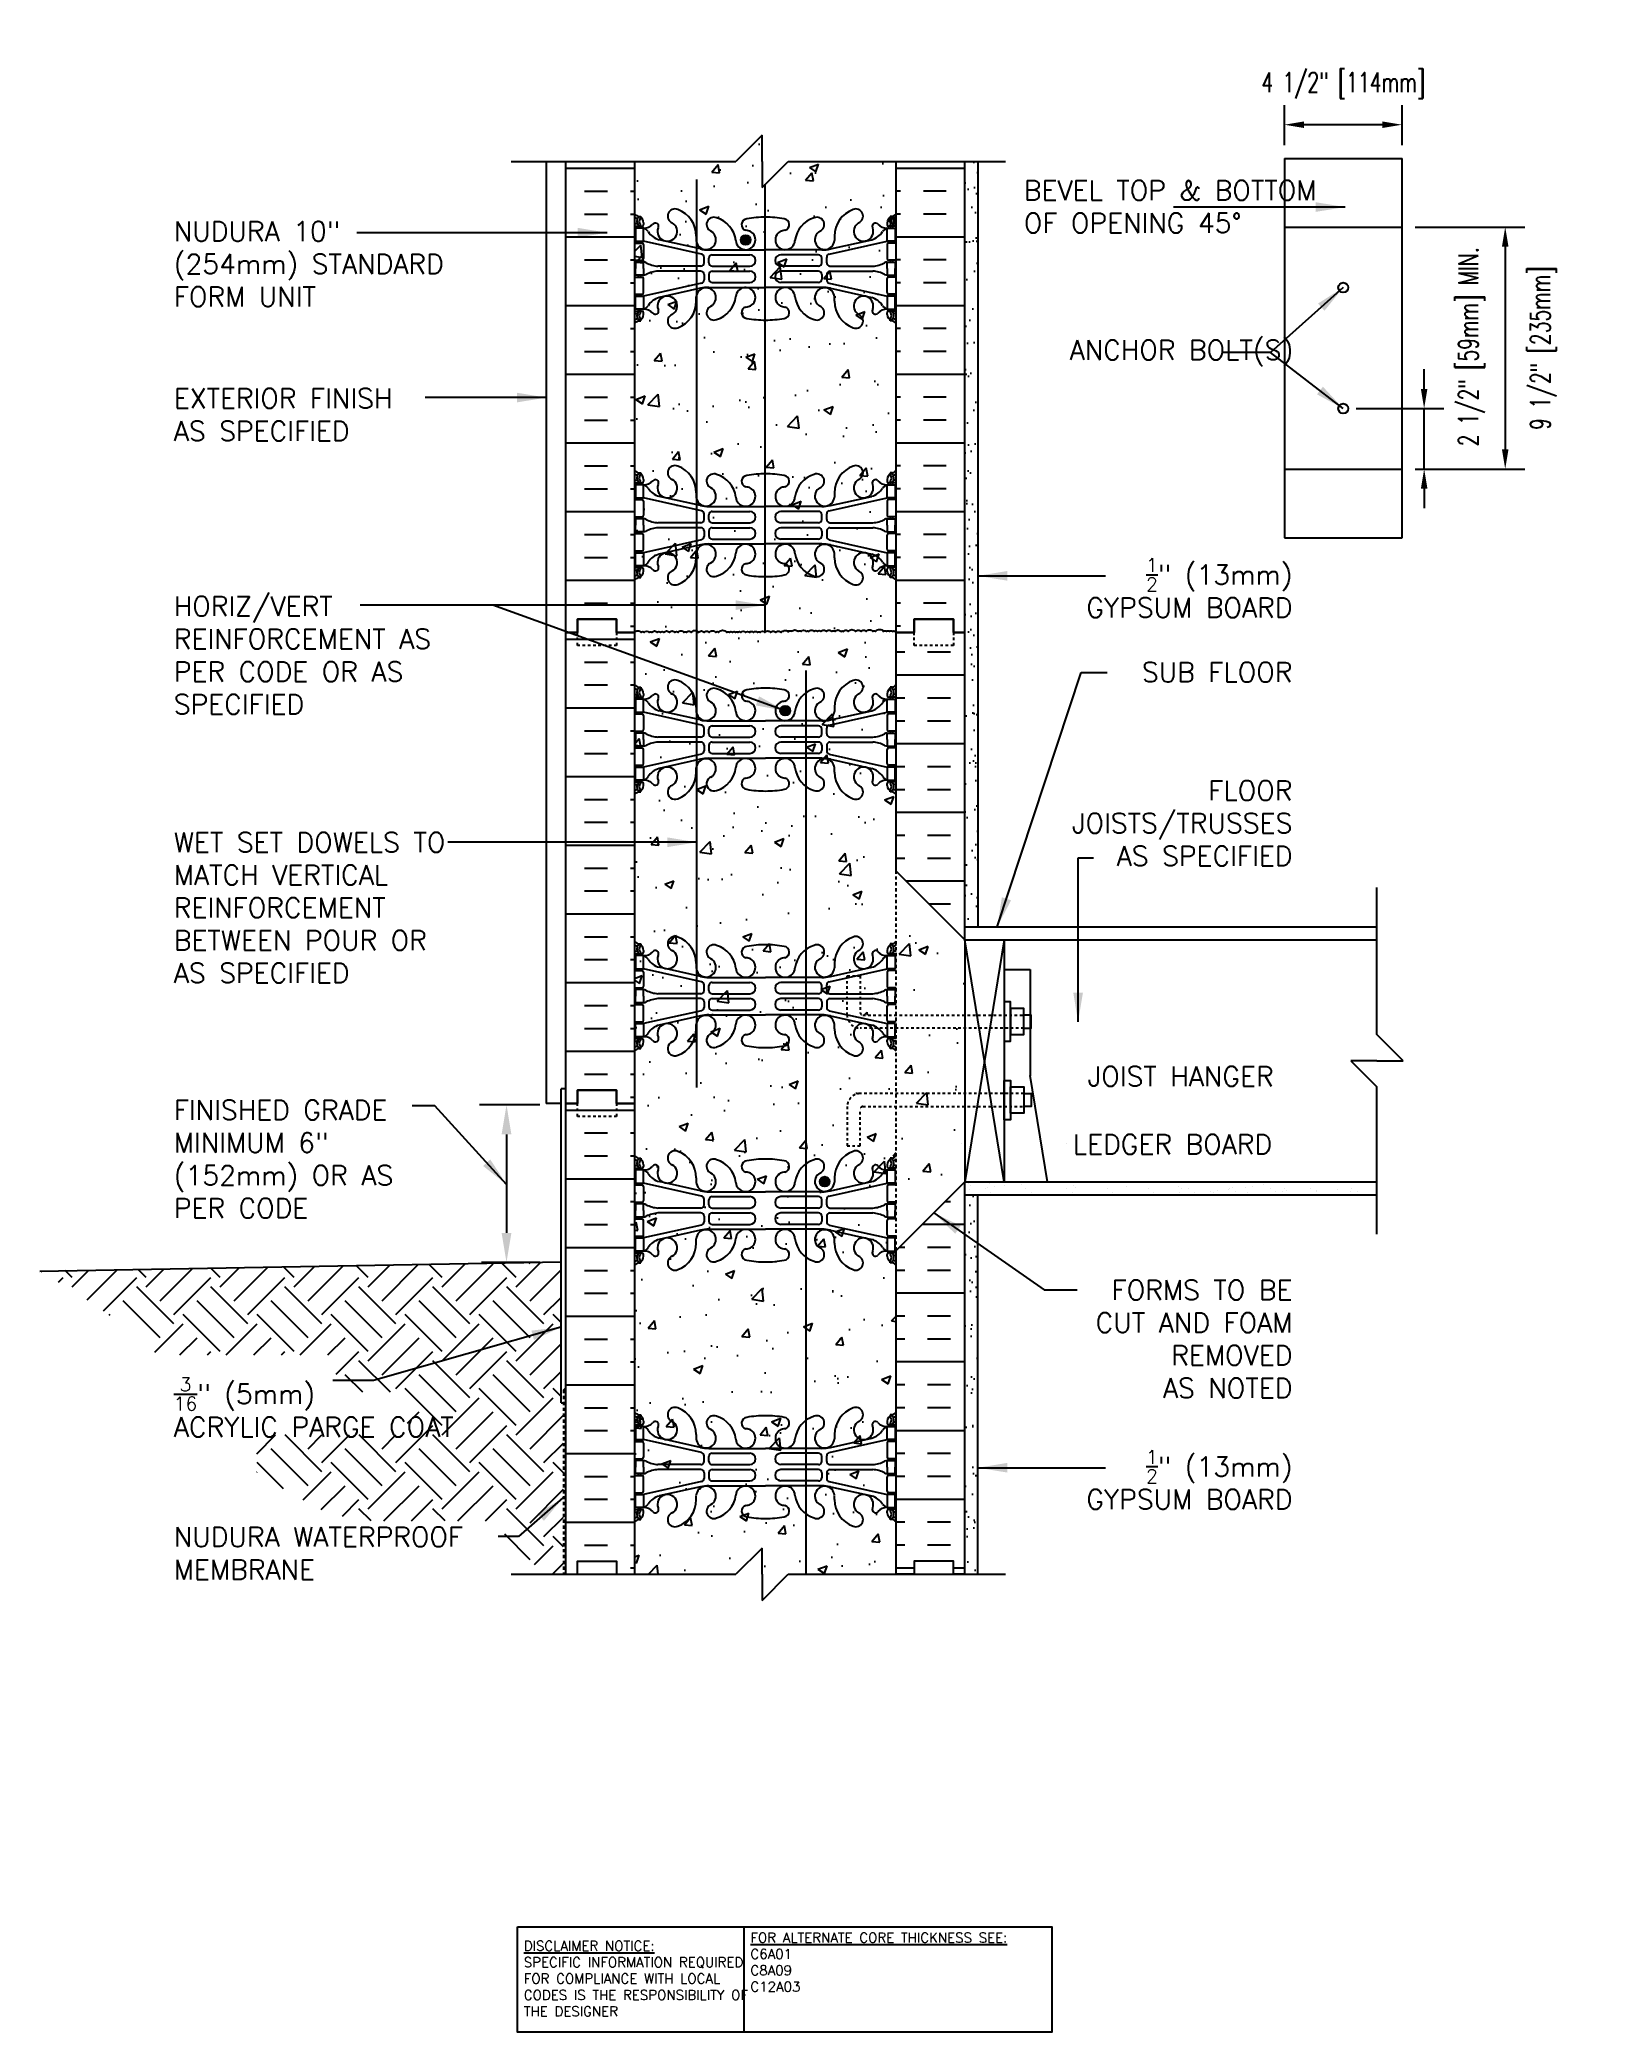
# Model space of a CAD drawing. Header units: inches. Extents: x 23.5 to 82.7, y -12.5 to 63.7.
import ezdxf
from ezdxf.enums import TextEntityAlignment as Align

# ---------------------------------------------------------------- set-up
doc = ezdxf.new("R2010")
doc.units = ezdxf.units.IN
doc.header["$LTSCALE"] = 0.5
doc.header["$MEASUREMENT"] = 0
doc.linetypes.add('DASHED2', pattern=[0.375, 0.25, -0.125])
doc.linetypes.add('HIDDEN2', pattern=[0.1875, 0.125, -0.0625])
for name, color, linetype in [('HATCH', 12, 'Continuous'), ('LINE15', 9, 'Continuous'), ('LINE18', 9, 'Continuous'), ('line25', 2, 'Continuous'), ('LINE3', 3, 'Continuous'), ('LINE50', 5, 'Continuous'), ('LINE9', 9, 'Continuous'), ('TEXT', 4, 'Continuous'), ('Web_Edge', 9, 'Continuous')]:
    doc.layers.add(name, color=color, linetype=linetype)
doc.styles.add('DIM', font='romans.shx', dxfattribs={"width": 0.7})
doc.styles.add('ROMANS', font='romans.shx', dxfattribs={"height": 1.125})
doc.styles.get("Standard").update_dxf_attribs({"font": 'romans.shx', "height": 1.125})
doc.dimstyles.new('ext_12', dxfattribs={"dimscale": 12, "dimtxt": 0.09375, "dimasz": 0.09375, "dimexe": 0.09375, "dimexo": 0.0625, "dimgap": 0.0625, "dimtad": 1, "dimdec": 1, "dimzin": 3, "dimdsep": 46, "dimlunit": 4, "dimtxsty": 'DIM', "dimcen": 0.09, "dimdle": 0.09375, "dimclrt": 4, "dimadec": 0, "dimazin": 0, "dimtfac": 1, "dimtdec": 1, "dimtmove": 2, "dimatfit": 3, "dimfxl": 0, "dimfrac": 2, "dimtolj": 1, "dimtzin": 0, "dimarcsym": 0})
doc.dimstyles.new('ext_8', dxfattribs={"dimscale": 8, "dimtxt": 0.09375, "dimasz": 0.09375, "dimexe": 0.09375, "dimexo": 0.0625, "dimgap": 0.0625, "dimtad": 1, "dimdec": 1, "dimzin": 3, "dimdsep": 46, "dimlunit": 4, "dimtxsty": 'DIM', "dimcen": 0.09, "dimdle": 0.09375, "dimclrt": 4, "dimadec": 0, "dimazin": 0, "dimtfac": 1, "dimtdec": 1, "dimtmove": 2, "dimatfit": 3, "dimfxl": 0, "dimfrac": 2, "dimtolj": 1, "dimtzin": 0, "dimarcsym": 0})
pattern_1 = [(37.5, (36.4269, -7.8671), (-0.031497, 0.963412), [0, -0.76, 0, -0.85, 0, -0.8125]), (7.5, (36.4269, -7.8671), (0.884888, 1.411073), [0, -0.41, 0, -0.685, 0, -0.2625]), (327.5, (35.8119, -7.8671), (1.557071, 0.00283), [0, -0.25, 0, -0.9, 0, -1.175]), (317.5, (35.8119, -7.8671), (1.503063, 0.438838), [0, -0.125, 0, -0.59, 0, -0.675])]

msp = doc.modelspace()

# ---------------------------------------------------------------- texts
at = {"layer": 'TEXT', "style": 'ROMANS'}
for s, p in [(' JOIST HANGER', (63.038, 24.036)), (' LEDGER BOARD', (62.465, 21.444))]:
    msp.add_text(s, height=0.75, dxfattribs=at).set_placement(p, align=Align.MIDDLE_LEFT)
at = {"layer": 'TEXT', "char_height": 0.75, "style": 'ROMANS'}
for s, insert, width, attachment_point in [('BEVEL TOP & BOTTOM \\POF OPENING 45%%D', (61.106, 57.28), 10.7094, 4), ('NUDURA 10" (254mm) STANDARD FORM UNIT', (28.612, 55.091), 11.74859, 4), ('ANCHOR BOLT(S)', (62.854, 51.68), 8.21011, 4), ('EXTERIOR FINISH\\PAS SPECIFIED', (28.612, 49.328), 11.74859, 4), ('\\A1;{\\H0.7x;\\S1/2;}" (13mm) GYPSUM BOARD', (71.372, 42.712), 8.97894, 6), ('HORIZ/VERT REINFORCEMENT AS PER CODE OR AS SPECIFIED', (28.612, 40.136), 11.74859, 4), ('\\A1;{\\H1x;SUB FLOOR}', (71.372, 39.488), 11.43486, 6), ('\\A1;FLOOR JOISTS/TRUSSES \\PAS SPECIFIED', (71.372, 33.716), 11.43486, 6), ('WET SET DOWELS TO MATCH VERTICAL REINFORCEMENT BETWEEN POUR OR AS SPECIFIED', (28.612, 30.488), 11.74859, 4), ('FINISHED GRADE MINIMUM 6" (152mm) OR AS PER CODE', (28.612, 20.877), 10.75183, 4), ('FORMS TO BE \\PCUT AND FOAM REMOVED \\PAS NOTED', (71.372, 13.998), 11.43486, 6), ('\\A1;{\\H0.7x;\\S3/16;}" (5mm) \\PACRYLIC PARGE COAT', (28.612, 11.396), 11.74859, 4), ('\\A1;{\\H0.7x;\\S1/2;}" (13mm) GYPSUM BOARD', (71.372, 8.623), 10.31359, 6), ('\\A1;NUDURA WATERPROOF MEMBRANE', (28.612, 5.814), 12.78313, 4)]:
    msp.add_mtext(s, dxfattribs=dict(at, insert=insert, width=width, attachment_point=attachment_point))
at = {"layer": 'TEXT', "char_height": 0.375, "attachment_point": 4}
for s, insert, width in [('{\\LDISCLAIMER NOTICE:}\\PSPECIFIC INFORMATION REQUIRED FOR COMPLIANCE WITH LOCAL CODES IS THE RESPONSIBILITY OF THE DESIGNER', (41.993, -10.445), 9.3349), ('{\\LFOR ALTERNATE CORE THICKNESS SEE:\\P}C6A01\\PC8A09\\PC12A03', (50.655, -9.818), 15.5553)]:
    msp.add_mtext(s, dxfattribs=dict(at, insert=insert, width=width))

# ---------------------------------------------------------------- blocks, each defined once
blk = doc.blocks.new('*D1')
at = {"layer": 'Defpoints', "color": 0}
for p in [(73.315, 49.565), (76.409, 49.565), (75.565, 47.252)]:
    blk.add_point(p, dxfattribs=at)
at = {"layer": 'TEXT', "color": 0, "lineweight": -2}
for p, q in [((76.409, 50.315), (76.409, 51.065)), ((73.815, 49.565), (77.159, 49.565)), ((76.409, 47.252), (76.409, 49.565)), ((76.065, 47.252), (77.159, 47.252)), ((76.409, 46.502), (76.409, 45.752))]:
    blk.add_line(p, q, dxfattribs=at)
at = {"layer": 'TEXT', "color": 0}
for points in [[(76.284, 50.315), (76.534, 50.315), (76.409, 49.565)], [(76.284, 46.502), (76.534, 46.502), (76.409, 47.252)]]:
    blk.add_solid(points, dxfattribs=at)
at = {"layer": 'TEXT', "color": 4, "insert": (78.224, 51.923), "char_height": 0.75, "attachment_point": 5, "rotation": 90, "style": 'DIM'}
blk.add_mtext('\\A1;2 1/2" [59mm] MIN.', dxfattribs=at)
blk = doc.blocks.new('*D2')
at = {"layer": 'Defpoints', "color": 0}
for p in [(75.565, 56.502), (75.565, 47.252), (79.508, 47.252)]:
    blk.add_point(p, dxfattribs=at)
at = {"layer": 'TEXT', "color": 0, "lineweight": -2}
for p, q in [((76.065, 56.502), (80.258, 56.502)), ((79.508, 55.752), (79.508, 48.002)), ((76.065, 47.252), (80.258, 47.252))]:
    blk.add_line(p, q, dxfattribs=at)
at = {"layer": 'TEXT', "color": 0}
for points in [[(79.383, 55.752), (79.633, 55.752), (79.508, 56.502)], [(79.383, 48.002), (79.633, 48.002), (79.508, 47.252)]]:
    blk.add_solid(points, dxfattribs=at)
at = {"layer": 'TEXT', "color": 4, "insert": (80.971, 51.877), "char_height": 0.75, "attachment_point": 5, "rotation": 90, "style": 'DIM'}
blk.add_mtext('\\A1;9 1/2" [235mm]', dxfattribs=at)
blk = doc.blocks.new('*D3')
at = {"layer": 'Defpoints', "color": 0}
for p in [(71.065, 60.413), (71.065, 59.127), (75.565, 59.127)]:
    blk.add_point(p, dxfattribs=at)
at = {"layer": 'TEXT', "color": 0, "lineweight": -2}
for p, q in [((71.065, 59.627), (71.065, 61.163)), ((75.565, 59.627), (75.565, 61.163)), ((74.815, 60.413), (71.815, 60.413))]:
    blk.add_line(p, q, dxfattribs=at)
at = {"layer": 'TEXT', "color": 0}
for points in [[(71.815, 60.538), (71.815, 60.288), (71.065, 60.413)], [(74.815, 60.538), (74.815, 60.288), (75.565, 60.413)]]:
    blk.add_solid(points, dxfattribs=at)
at = {"layer": 'TEXT', "color": 4, "insert": (73.315, 61.913), "char_height": 0.75, "attachment_point": 5, "style": 'DIM'}
blk.add_mtext('\\A1;4 1/2" [114mm]', dxfattribs=at)
blk = doc.blocks.new('10 web')
at = {"layer": 'Web_Edge'}
for p, q in [((-4.854, 6.903), (-4.764, 6.903)), ((-4.764, 6.903), (-4.764, 6.861)), ((4.854, 6.903), (4.764, 6.903)), ((4.764, 6.903), (4.764, 6.861)), ((-5, 6.624), (-4.922, 6.624)), ((-5, 6.524), (-4.717, 6.524)), ((-4.854, 6.524), (-4.854, 6.454)), ((-4.764, 6.524), (-4.764, 6.454)), ((-4.654, 6.654), (-4.654, 6.586)), ((-4.102, 6.458), (-4.09, 6.479)), ((-2.64, 6.147), (-2.641, 5.983)), ((2.64, 6.147), (2.641, 5.983)), ((4.102, 6.458), (4.09, 6.479)), ((4.654, 6.654), (4.654, 6.586)), ((5, 6.524), (4.716, 6.524)), ((4.764, 6.524), (4.764, 6.454)), ((4.854, 6.524), (4.854, 6.454)), ((5, 6.624), (4.922, 6.624)), ((-5, 5.884), (-4.717, 5.884)), ((-4.854, 5.954), (-4.854, 5.884)), ((-4.764, 5.954), (-4.764, 5.884)), ((-2.441, 5.457), (-4.659, 5.954)), ((-4.654, 5.821), (-4.654, 5.286)), ((-2.485, 5.655), (-4.066, 6.008)), ((-2.344, 5.123), (-2.344, 5.335)), ((-2.158, 5.619), (0, 5.619)), ((-2.031, 5.433), (-0.592, 5.433)), ((2.158, 5.619), (0, 5.619)), ((2.031, 5.433), (0.592, 5.433)), ((2.344, 5.123), (2.344, 5.335)), ((2.441, 5.457), (4.659, 5.954)), ((2.485, 5.655), (4.066, 6.008)), ((4.654, 5.821), (4.654, 5.286)), ((5, 5.884), (4.716, 5.884)), ((4.764, 5.954), (4.764, 5.884)), ((4.854, 5.954), (4.854, 5.884)), ((-5, 5.224), (-4.717, 5.224)), ((-5, 4.584), (-4.717, 4.584)), ((-4.854, 5.224), (-4.854, 5.154)), ((-4.854, 4.584), (-4.854, 4.654)), ((-4.764, 5.224), (-4.764, 5.154)), ((-4.764, 4.584), (-4.764, 4.654)), ((-2.469, 4.998), (-4.106, 4.998)), ((-2.469, 4.81), (-4.106, 4.81)), ((-2.344, 4.685), (-2.344, 4.472)), ((-2.156, 5.124), (-2.156, 5.308)), ((-2.156, 4.684), (-2.156, 4.5)), ((-2.031, 4.999), (-0.592, 4.999)), ((-2.031, 4.809), (-0.592, 4.809)), ((2.031, 4.999), (0.592, 4.999)), ((2.031, 4.809), (0.592, 4.809)), ((2.156, 5.124), (2.156, 5.308)), ((2.156, 4.684), (2.156, 4.5)), ((2.344, 4.685), (2.344, 4.472)), ((2.469, 4.998), (4.106, 4.998)), ((2.469, 4.81), (4.106, 4.81)), ((5, 5.224), (4.716, 5.224)), ((5, 4.584), (4.716, 4.584)), ((4.764, 5.224), (4.764, 5.154)), ((4.764, 4.584), (4.764, 4.654)), ((4.854, 5.224), (4.854, 5.154)), ((4.854, 4.584), (4.854, 4.654)), ((-5, 3.924), (-4.717, 3.924)), ((-4.854, 3.854), (-4.854, 3.924)), ((-4.764, 3.854), (-4.764, 3.924)), ((-2.441, 4.35), (-4.659, 3.854)), ((-4.654, 3.986), (-4.654, 4.521)), ((-2.485, 4.152), (-4.066, 3.799)), ((-2.64, 3.66), (-2.641, 3.825)), ((-2.158, 4.188), (0, 4.188)), ((-2.031, 4.375), (-0.592, 4.375)), ((2.158, 4.188), (0, 4.188)), ((2.031, 4.375), (0.592, 4.375)), ((2.441, 4.35), (4.659, 3.854)), ((2.485, 4.152), (4.066, 3.799)), ((2.64, 3.66), (2.641, 3.825)), ((4.654, 3.986), (4.654, 4.521)), ((5, 3.924), (4.716, 3.924)), ((4.764, 3.854), (4.764, 3.924)), ((4.854, 3.854), (4.854, 3.924)), ((-5, 3.284), (-4.717, 3.284)), ((-5, 3.184), (-4.922, 3.184)), ((-4.854, 3.284), (-4.854, 3.354)), ((-4.764, 3.284), (-4.764, 3.354)), ((-4.654, 3.154), (-4.654, 3.221)), ((-4.102, 3.35), (-4.09, 3.328)), ((4.102, 3.35), (4.09, 3.328)), ((4.654, 3.154), (4.654, 3.221)), ((5, 3.284), (4.716, 3.284)), ((4.764, 3.284), (4.764, 3.354)), ((4.854, 3.284), (4.854, 3.354)), ((5, 3.184), (4.922, 3.184)), ((-4.854, 2.905), (-4.764, 2.905)), ((-4.764, 2.905), (-4.764, 2.947)), ((4.764, 2.905), (4.764, 2.947)), ((4.854, 2.905), (4.764, 2.905)), ((-4.854, -2.905), (-4.764, -2.905)), ((-4.764, -2.905), (-4.764, -2.947)), ((4.854, -2.905), (4.764, -2.905)), ((4.764, -2.905), (4.764, -2.947)), ((-5, -3.184), (-4.922, -3.184)), ((-5, -3.284), (-4.717, -3.284)), ((-4.854, -3.284), (-4.854, -3.354)), ((-4.764, -3.284), (-4.764, -3.354)), ((-4.654, -3.154), (-4.654, -3.221)), ((-4.102, -3.35), (-4.09, -3.328)), ((-2.485, -4.152), (-4.066, -3.799)), ((-2.64, -3.66), (-2.641, -3.825)), ((2.485, -4.152), (4.066, -3.799)), ((2.64, -3.66), (2.641, -3.825)), ((4.102, -3.35), (4.09, -3.328)), ((4.654, -3.154), (4.654, -3.221)), ((5, -3.284), (4.716, -3.284)), ((4.764, -3.284), (4.764, -3.354)), ((4.854, -3.284), (4.854, -3.354)), ((5, -3.184), (4.922, -3.184)), ((-5, -3.924), (-4.717, -3.924)), ((-4.854, -3.854), (-4.854, -3.924)), ((-4.764, -3.854), (-4.764, -3.924)), ((-2.441, -4.35), (-4.659, -3.854)), ((-4.654, -3.986), (-4.654, -4.521)), ((-2.344, -4.685), (-2.344, -4.472)), ((-2.158, -4.188), (0, -4.188)), ((-2.156, -4.684), (-2.156, -4.5)), ((-2.031, -4.375), (-0.592, -4.375)), ((2.158, -4.188), (0, -4.188)), ((2.031, -4.375), (0.592, -4.375)), ((2.156, -4.684), (2.156, -4.5)), ((2.344, -4.685), (2.344, -4.472)), ((2.441, -4.35), (4.659, -3.854)), ((4.654, -3.986), (4.654, -4.521)), ((5, -3.924), (4.716, -3.924)), ((4.764, -3.854), (4.764, -3.924)), ((4.854, -3.854), (4.854, -3.924)), ((-5, -4.584), (-4.717, -4.584)), ((-5, -5.224), (-4.717, -5.224)), ((-4.854, -4.584), (-4.854, -4.654)), ((-4.854, -5.224), (-4.854, -5.154)), ((-4.764, -4.584), (-4.764, -4.654)), ((-4.764, -5.224), (-4.764, -5.154)), ((-4.654, -5.821), (-4.654, -5.286)), ((-2.469, -4.81), (-4.106, -4.81)), ((-2.469, -4.998), (-4.106, -4.998)), ((-2.344, -5.123), (-2.344, -5.335)), ((-2.156, -5.124), (-2.156, -5.308)), ((-2.031, -4.809), (-0.592, -4.809)), ((-2.031, -4.999), (-0.592, -4.999)), ((2.031, -4.809), (0.592, -4.809)), ((2.031, -4.999), (0.592, -4.999)), ((2.156, -5.124), (2.156, -5.308)), ((2.344, -5.123), (2.344, -5.335)), ((2.469, -4.81), (4.106, -4.81)), ((2.469, -4.998), (4.106, -4.998)), ((4.654, -5.821), (4.654, -5.286)), ((5, -4.584), (4.716, -4.584)), ((5, -5.224), (4.716, -5.224)), ((4.764, -4.584), (4.764, -4.654)), ((4.764, -5.224), (4.764, -5.154)), ((4.854, -4.584), (4.854, -4.654)), ((4.854, -5.224), (4.854, -5.154)), ((-5, -5.884), (-4.717, -5.884)), ((-4.854, -5.954), (-4.854, -5.884)), ((-4.764, -5.954), (-4.764, -5.884)), ((-2.441, -5.457), (-4.659, -5.954)), ((-2.485, -5.655), (-4.066, -6.008)), ((-2.64, -6.147), (-2.641, -5.983)), ((-2.158, -5.619), (0, -5.619)), ((-2.031, -5.433), (-0.592, -5.433)), ((2.158, -5.619), (0, -5.619)), ((2.031, -5.433), (0.592, -5.433)), ((2.441, -5.457), (4.659, -5.954)), ((2.485, -5.655), (4.066, -6.008)), ((2.64, -6.147), (2.641, -5.983)), ((5, -5.884), (4.716, -5.884)), ((4.764, -5.954), (4.764, -5.884)), ((4.854, -5.954), (4.854, -5.884)), ((-5, -6.524), (-4.717, -6.524)), ((-5, -6.624), (-4.922, -6.624)), ((-4.854, -6.524), (-4.854, -6.454)), ((-4.764, -6.524), (-4.764, -6.454)), ((-4.654, -6.654), (-4.654, -6.586)), ((-4.102, -6.458), (-4.09, -6.479)), ((4.102, -6.458), (4.09, -6.479)), ((4.654, -6.654), (4.654, -6.586)), ((5, -6.524), (4.716, -6.524)), ((4.764, -6.524), (4.764, -6.454)), ((4.854, -6.524), (4.854, -6.454)), ((5, -6.624), (4.922, -6.624)), ((-4.854, -6.903), (-4.764, -6.903)), ((-4.764, -6.903), (-4.764, -6.861)), ((4.764, -6.903), (4.764, -6.861)), ((4.854, -6.903), (4.764, -6.903))]:
    blk.add_line(p, q, dxfattribs=at)
for points in [[(-4.959, 5.954), (-4.659, 5.954), (-4.659, 6.454), (-4.959, 6.454)], [(4.959, 5.954), (4.659, 5.954), (4.659, 6.454), (4.959, 6.454)], [(-4.959, 3.854), (-4.659, 3.854), (-4.659, 3.354), (-4.959, 3.354)], [(4.959, 3.854), (4.659, 3.854), (4.659, 3.354), (4.959, 3.354)], [(-4.959, -3.854), (-4.659, -3.854), (-4.659, -3.354), (-4.959, -3.354)], [(4.959, -3.854), (4.659, -3.854), (4.659, -3.354), (4.959, -3.354)], [(-4.959, -5.954), (-4.659, -5.954), (-4.659, -6.454), (-4.959, -6.454)], [(4.959, -5.954), (4.659, -5.954), (4.659, -6.454), (4.959, -6.454)]]:
    blk.add_lwpolyline(points, close=True, dxfattribs=at)
for points in [[(-4.659, 4.904), (-4.659, 5.154), (-4.959, 5.154), (-4.959, 4.904)], [(-4.659, 4.904), (-4.659, 4.654), (-4.959, 4.654), (-4.959, 4.904)], [(4.659, 4.904), (4.659, 5.154), (4.959, 5.154), (4.959, 4.904)], [(4.659, 4.904), (4.659, 4.654), (4.959, 4.654), (4.959, 4.904)], [(-4.659, -4.904), (-4.659, -4.654), (-4.959, -4.654), (-4.959, -4.904)], [(-4.659, -4.904), (-4.659, -5.154), (-4.959, -5.154), (-4.959, -4.904)], [(4.659, -4.904), (4.659, -4.654), (4.959, -4.654), (4.959, -4.904)], [(4.659, -4.904), (4.659, -5.154), (4.959, -5.154), (4.959, -4.904)]]:
    blk.add_lwpolyline(points, dxfattribs=at)
for centre, radius, start, end in [((-4.654, 7.361), 0.5, 226.21219, 250.52878), ((-4.654, 7.361), 0.6, 234.78322, 245.07477), ((-4.66, 6.708), 0.25, 140.11451, 222.46087), ((-4.818, 6.839), 0.045, 321.448, 139.1879), ((-4.904, 6.654), 0.25, 0, 70.52878), ((-3.456, 6.908), 0.277, 67.31998, 247.31998), ((-3.732, 6.141), 1.092, 0.33317, 69.48254), ((-1.973, 6.591), 0.277, 67.31998, 247.31998), ((-0.017, 3.092), 3.777, 89.73938, 100.62755), ((0.017, 3.092), 3.777, 79.37245, 90.26062), ((1.973, 6.591), 0.277, 292.68002, 112.68002), ((3.732, 6.141), 1.092, 110.51746, 179.66683), ((3.456, 6.908), 0.277, 292.68002, 112.68002), ((4.904, 6.654), 0.25, 109.47122, 180), ((4.818, 6.839), 0.045, 40.8121, 218.552), ((4.654, 7.361), 0.5, 289.47122, 313.78911), ((4.66, 6.708), 0.25, 317.53913, 39.88549), ((4.654, 7.361), 0.6, 294.92523, 305.21678), ((-4.922, 6.643), 0.0196, 269.40316, 15.4901), ((-4.916, 6.798), 0.021, 343.464, 63.99573), ((-4.812, 6.57), 0.045, 222.46087, 42.46087), ((-4.66, 6.708), 0.16, 140.00008, 222.46087), ((-4.717, 6.586), 0.0625, 270, 0), ((-4.634, 6.894), 0.441, 266.7976, 318.98732), ((-4.781, 6.111), 0.364, 34.97751, 70.33874), ((-3.858, 6.722), 0.743, 212.79192, 253.81071), ((-4.207, 6.523), 0.125, 339.62427, 138.98732), ((-3.75, 6.327), 0.375, 159.62427, 60.06847), ((-2.267, 6.01), 0.375, 184.24484, 60.06847), ((-2.157, 5.854), 1.034, 6.66686, 73.66351), ((-0.756, 6.002), 0.375, 184.24484, 60.06847), ((-0.694, 6.586), 0.22, 95.18347, 255.7396), ((-0.863, 5.546), 0.834, 69.37291, 82.1063), ((0.756, 6.002), 0.375, 119.93153, 355.75516), ((0.863, 5.546), 0.834, 97.8937, 110.62709), ((0.694, 6.586), 0.22, 284.2604, 84.81653), ((2.157, 5.854), 1.034, 106.33649, 173.33314), ((2.267, 6.01), 0.375, 119.93153, 355.75516), ((3.75, 6.327), 0.375, 119.93153, 20.37573), ((3.858, 6.722), 0.743, 286.18929, 327.20808), ((4.207, 6.523), 0.125, 41.01268, 200.37573), ((4.634, 6.894), 0.441, 221.01268, 273.2024), ((4.781, 6.111), 0.364, 109.66126, 145.02249), ((4.716, 6.586), 0.0625, 180, 270), ((4.812, 6.57), 0.045, 137.53913, 317.53913), ((4.66, 6.708), 0.16, 317.53913, 39.99992), ((4.916, 6.798), 0.021, 116.00427, 196.536), ((4.922, 6.643), 0.0196, 164.5099, 270.59684), ((-4.717, 5.821), 0.0625, 0, 90), ((-2.158, 7.119), 1.5, 257.41348, 270), ((-2.469, 5.335), 0.125, 0, 77.37673), ((-2.031, 5.308), 0.125, 90, 180), ((-0.592, 5.216), 0.217, 270, 90), ((0.592, 5.216), 0.217, 90, 270), ((2.031, 5.308), 0.125, 0, 90), ((2.158, 7.119), 1.5, 270, 282.58652), ((2.469, 5.335), 0.125, 102.62327, 180), ((4.716, 5.821), 0.0625, 90, 180), ((-4.717, 5.286), 0.0625, 270, 0), ((-4.717, 4.521), 0.0625, 0, 90), ((-4.663, 4.935), 0.219, 60.49375, 88.91995), ((-4.663, 4.873), 0.219, 271.08005, 299.50625), ((-4.018, 6.165), 1.17, 242.63655, 265.65045), ((-4.018, 3.643), 1.17, 94.34955, 117.36345), ((-2.469, 5.123), 0.125, 270, 0), ((-2.469, 4.685), 0.125, 0, 90), ((-2.031, 5.124), 0.125, 180, 270), ((-2.031, 4.684), 0.125, 90, 180), ((-0.592, 4.592), 0.217, 270, 90), ((0.592, 4.592), 0.217, 90, 270), ((2.031, 5.124), 0.125, 270, 360), ((2.031, 4.684), 0.125, 0, 90), ((2.469, 5.123), 0.125, 180, 270), ((2.469, 4.685), 0.125, 90, 180), ((4.018, 6.165), 1.17, 274.34955, 297.36345), ((4.018, 3.643), 1.17, 62.63655, 85.65045), ((4.663, 4.935), 0.219, 91.08005, 119.50625), ((4.663, 4.873), 0.219, 240.49375, 268.91995), ((4.716, 5.286), 0.0625, 180, 270), ((4.716, 4.521), 0.0625, 90, 180), ((-4.717, 3.986), 0.0625, 270, 0), ((-3.75, 3.48), 0.375, 299.93153, 200.37573), ((-2.267, 3.797), 0.375, 299.93153, 175.75516), ((-2.158, 2.688), 1.5, 90, 102.58652), ((-2.469, 4.472), 0.125, 282.62327, 0), ((-2.031, 4.5), 0.125, 180, 270), ((-2.157, 3.954), 1.034, 286.33649, 353.33314), ((-0.756, 3.806), 0.375, 299.93153, 175.75516), ((0.756, 3.806), 0.375, 4.24484, 240.06847), ((2.157, 3.954), 1.034, 186.66686, 253.66351), ((2.267, 3.797), 0.375, 4.24484, 240.06847), ((2.031, 4.5), 0.125, 270, 0), ((2.158, 2.688), 1.5, 77.41348, 90), ((2.469, 4.472), 0.125, 180, 257.37673), ((3.75, 3.48), 0.375, 339.62427, 240.06847), ((4.716, 3.986), 0.0625, 180, 270), ((-4.922, 3.164), 0.0196, 344.5099, 90.59684), ((-4.66, 3.099), 0.25, 137.53913, 219.88549), ((-4.812, 3.238), 0.045, 317.53913, 137.53913), ((-4.904, 3.154), 0.25, 289.47122, 360), ((-4.66, 3.099), 0.16, 137.53913, 219.99992), ((-4.717, 3.221), 0.0625, 360, 90), ((-4.781, 3.696), 0.364, 289.66126, 325.02249), ((-4.634, 2.913), 0.441, 41.01268, 93.2024), ((-3.858, 3.085), 0.743, 106.18929, 147.20808), ((-4.207, 3.285), 0.125, 221.01268, 20.37573), ((-3.456, 2.9), 0.277, 112.68002, 292.68002), ((-3.732, 3.667), 1.092, 290.51746, 359.66683), ((-1.973, 3.217), 0.277, 112.68002, 292.68002), ((-0.694, 3.222), 0.22, 104.2604, 264.81653), ((-0.863, 4.262), 0.834, 277.8937, 290.62709), ((0.863, 4.262), 0.834, 249.37291, 262.1063), ((0.694, 3.222), 0.22, 275.18347, 75.7396), ((1.973, 3.217), 0.277, 247.31998, 67.31998), ((3.732, 3.667), 1.092, 180.33317, 249.48254), ((3.456, 2.9), 0.277, 247.31998, 67.31998), ((3.858, 3.085), 0.743, 32.79192, 73.81071), ((4.207, 3.285), 0.125, 159.62427, 318.98732), ((4.634, 2.913), 0.441, 86.7976, 138.98732), ((4.781, 3.696), 0.364, 214.97751, 250.33874), ((4.716, 3.221), 0.0625, 90, 180), ((4.904, 3.154), 0.25, 180, 250.52878), ((4.812, 3.238), 0.045, 42.46087, 222.46087), ((4.66, 3.099), 0.16, 320.00008, 42.46087), ((4.66, 3.099), 0.25, 320.11451, 42.46087), ((4.922, 3.164), 0.0196, 89.40316, 195.4901), ((-4.654, 2.447), 0.6, 114.92523, 125.21582), ((-4.654, 2.447), 0.5, 109.47122, 133.78781), ((-4.916, 3.01), 0.021, 296.00427, 16.536), ((-4.818, 2.968), 0.045, 220.8121, 38.552), ((-0.017, 6.716), 3.777, 259.37245, 270.26062), ((0.017, 6.716), 3.777, 269.73938, 280.62755), ((4.818, 2.968), 0.045, 141.448, 319.1879), ((4.654, 2.447), 0.5, 46.21089, 70.52878), ((4.916, 3.01), 0.021, 163.464, 243.99573), ((4.654, 2.447), 0.6, 54.78322, 65.07477), ((-4.654, -2.447), 0.5, 226.21219, 250.52878), ((-4.654, -2.447), 0.6, 234.78418, 245.07477), ((-4.66, -3.099), 0.25, 140.11451, 222.46087), ((-4.916, -3.01), 0.021, 343.464, 63.99573), ((-4.818, -2.968), 0.045, 321.448, 139.1879), ((-4.904, -3.154), 0.25, 0, 70.52878), ((-4.66, -3.099), 0.16, 140.00008, 222.46087), ((-3.456, -2.9), 0.277, 67.31998, 247.31998), ((-3.732, -3.667), 1.092, 0.33317, 69.48254), ((-1.973, -3.217), 0.277, 67.31998, 247.31998), ((-2.157, -3.954), 1.034, 6.66686, 73.66351), ((-0.694, -3.222), 0.22, 95.18347, 255.7396), ((-0.017, -6.716), 3.777, 89.73938, 100.62755), ((0.017, -6.716), 3.777, 79.37245, 90.26062), ((0.694, -3.222), 0.22, 284.2604, 84.81653), ((2.157, -3.954), 1.034, 106.33649, 173.33314), ((1.973, -3.217), 0.277, 292.68002, 112.68002), ((3.732, -3.667), 1.092, 110.51746, 179.66683), ((3.456, -2.9), 0.277, 292.68002, 112.68002), ((4.904, -3.154), 0.25, 109.47122, 180), ((4.818, -2.968), 0.045, 40.8121, 218.552), ((4.66, -3.099), 0.16, 317.53913, 39.99992), ((4.654, -2.447), 0.5, 289.47122, 313.78911), ((4.66, -3.099), 0.25, 317.53913, 39.88549), ((4.916, -3.01), 0.021, 116.00427, 196.536), ((4.654, -2.447), 0.6, 294.92523, 305.21678), ((-4.922, -3.164), 0.0196, 269.40316, 15.4901), ((-4.812, -3.238), 0.045, 222.46087, 42.46087), ((-4.717, -3.221), 0.0625, 270, 0), ((-4.634, -2.913), 0.441, 266.7976, 318.98732), ((-4.781, -3.696), 0.364, 34.97751, 70.33874), ((-3.858, -3.085), 0.743, 212.79192, 253.81071), ((-4.207, -3.285), 0.125, 339.62427, 138.98732), ((-3.75, -3.48), 0.375, 159.62427, 60.06847), ((-2.267, -3.797), 0.375, 184.24484, 60.06847), ((-0.756, -3.806), 0.375, 184.24484, 60.06847), ((-0.863, -4.262), 0.834, 69.37291, 82.1063), ((0.756, -3.806), 0.375, 119.93153, 355.75516), ((0.863, -4.262), 0.834, 97.8937, 110.62709), ((2.267, -3.797), 0.375, 119.93153, 355.75516), ((3.75, -3.48), 0.375, 119.93153, 20.37573), ((3.858, -3.085), 0.743, 286.18929, 327.20808), ((4.207, -3.285), 0.125, 41.01268, 200.37573), ((4.634, -2.913), 0.441, 221.01268, 273.2024), ((4.781, -3.696), 0.364, 109.66126, 145.02249), ((4.716, -3.221), 0.0625, 180, 270), ((4.812, -3.238), 0.045, 137.53913, 317.53913), ((4.922, -3.164), 0.0196, 164.5099, 270.59684), ((-4.717, -3.986), 0.0625, 0, 90), ((-4.717, -4.521), 0.0625, 270, 0), ((-2.158, -2.688), 1.5, 257.41348, 270), ((-2.469, -4.472), 0.125, 0, 77.37673), ((-2.031, -4.5), 0.125, 90, 180), ((-0.592, -4.592), 0.217, 270, 90), ((0.592, -4.592), 0.217, 90, 270), ((2.031, -4.5), 0.125, 0, 90), ((2.158, -2.688), 1.5, 270, 282.58652), ((2.469, -4.472), 0.125, 102.62327, 180), ((4.716, -3.986), 0.0625, 90, 180), ((4.716, -4.521), 0.0625, 180, 270), ((-4.717, -5.286), 0.0625, 0, 90), ((-4.663, -4.873), 0.219, 60.49375, 88.91995), ((-4.663, -4.935), 0.219, 271.08005, 299.50625), ((-4.018, -3.643), 1.17, 242.63655, 265.65045), ((-4.018, -6.165), 1.17, 94.34955, 117.36345), ((-2.469, -4.685), 0.125, 270, 0), ((-2.469, -5.123), 0.125, 0, 90), ((-2.031, -4.684), 0.125, 180, 270), ((-2.031, -5.124), 0.125, 90, 180), ((-2.031, -5.308), 0.125, 180, 270), ((-0.592, -5.216), 0.217, 270, 90), ((0.592, -5.216), 0.217, 90, 270), ((2.031, -4.684), 0.125, 270, 360), ((2.031, -5.124), 0.125, 0, 90), ((2.031, -5.308), 0.125, 270, 0), ((2.469, -4.685), 0.125, 180, 270), ((2.469, -5.123), 0.125, 90, 180), ((4.018, -3.643), 1.17, 274.34955, 297.36345), ((4.018, -6.165), 1.17, 62.63655, 85.65045), ((4.663, -4.873), 0.219, 91.08005, 119.50625), ((4.663, -4.935), 0.219, 240.49375, 268.91995), ((4.716, -5.286), 0.0625, 90, 180), ((-4.717, -5.821), 0.0625, 270, 0), ((-3.858, -6.722), 0.743, 106.18929, 147.20808), ((-3.75, -6.327), 0.375, 299.93153, 200.37573), ((-2.267, -6.01), 0.375, 299.93153, 175.75516), ((-2.158, -7.119), 1.5, 90, 102.58652), ((-2.469, -5.335), 0.125, 282.62327, 0), ((-2.157, -5.854), 1.034, 286.33649, 353.33314), ((-0.756, -6.002), 0.375, 299.93153, 175.75516), ((0.756, -6.002), 0.375, 4.24484, 240.06847), ((2.157, -5.854), 1.034, 186.66686, 253.66351), ((2.267, -6.01), 0.375, 4.24484, 240.06847), ((2.158, -7.119), 1.5, 77.41348, 90), ((2.469, -5.335), 0.125, 180, 257.37673), ((3.75, -6.327), 0.375, 339.62427, 240.06847), ((3.858, -6.722), 0.743, 32.79192, 73.81071), ((4.716, -5.821), 0.0625, 180, 270), ((-4.654, -7.361), 0.6, 114.92523, 125.21678), ((-4.922, -6.643), 0.0196, 344.5099, 90.59684), ((-4.66, -6.708), 0.25, 137.53913, 219.88549), ((-4.916, -6.798), 0.021, 296.00427, 16.536), ((-4.818, -6.839), 0.045, 220.8121, 38.552), ((-4.812, -6.57), 0.045, 317.53913, 137.53913), ((-4.904, -6.654), 0.25, 289.47122, 360), ((-4.66, -6.708), 0.16, 137.53913, 219.99992), ((-4.717, -6.586), 0.0625, 360, 90), ((-4.781, -6.111), 0.364, 289.66126, 325.02249), ((-4.634, -6.894), 0.441, 41.01268, 93.2024), ((-4.207, -6.523), 0.125, 221.01268, 20.37573), ((-3.456, -6.908), 0.277, 112.68002, 292.68002), ((-3.732, -6.141), 1.092, 290.51746, 359.66683), ((-1.973, -6.591), 0.277, 112.68002, 292.68002), ((-0.694, -6.586), 0.22, 104.2604, 264.81653), ((-0.863, -5.546), 0.834, 277.8937, 290.62709), ((-0.017, -3.092), 3.777, 259.37245, 270.26062), ((0.017, -3.092), 3.777, 269.73938, 280.62755), ((0.863, -5.546), 0.834, 249.37291, 262.1063), ((0.694, -6.586), 0.22, 275.18347, 75.7396), ((1.973, -6.591), 0.277, 247.31998, 67.31998), ((3.732, -6.141), 1.092, 180.33317, 249.48254), ((3.456, -6.908), 0.277, 247.31998, 67.31998), ((4.207, -6.523), 0.125, 159.62427, 318.98732), ((4.634, -6.894), 0.441, 86.7976, 138.98732), ((4.781, -6.111), 0.364, 214.97751, 250.33874), ((4.716, -6.586), 0.0625, 90, 180), ((4.904, -6.654), 0.25, 180, 250.52878), ((4.812, -6.57), 0.045, 42.46087, 222.46087), ((4.818, -6.839), 0.045, 141.448, 319.1879), ((4.66, -6.708), 0.16, 320.00008, 42.46087), ((4.66, -6.708), 0.25, 320.11451, 42.46087), ((4.916, -6.798), 0.021, 163.464, 243.99573), ((4.922, -6.643), 0.0196, 89.40316, 195.4901), ((4.654, -7.361), 0.6, 54.78322, 65.07477), ((-4.654, -7.361), 0.5, 109.47122, 133.78781), ((4.654, -7.361), 0.5, 46.21089, 70.52878)]:
    blk.add_arc(centre, radius, start, end, dxfattribs=at)
for points in [[(-2.156, 5.129), (-2.156, 5.303)], [(-2.156, 4.679), (-2.156, 4.505)], [(2.156, 5.129), (2.156, 5.303)], [(2.156, 4.679), (2.156, 4.505)], [(-2.156, -4.679), (-2.156, -4.505)], [(2.156, -4.679), (2.156, -4.505)], [(-2.156, -5.129), (-2.156, -5.303)], [(2.156, -5.129), (2.156, -5.303)]]:
    blk.add_open_spline(points, degree=1, dxfattribs=at)

# ---------------------------------------------------------------- dimensions: what is measured, and where the dimension line sits
at = {"layer": 'TEXT'}
dim = msp.add_linear_dim(base=(71.065, 60.413), p1=(75.565, 59.127), p2=(71.065, 59.127), dimstyle='ext_8', dxfattribs=at)
dim.commit()
dim.dimension.update_dxf_attribs({"geometry": '*D3', "text_midpoint": (73.315, 61.913), "dimtype": 160})
dim = msp.add_linear_dim(base=(79.508299069, 47.252439004), p1=(75.564539274, 56.502439004), p2=(75.564539274, 47.252439004), angle=90, dimstyle='ext_8', dxfattribs=at)
dim.commit()
dim.dimension.update_dxf_attribs({"geometry": '*D2', "text_midpoint": (80.971459865, 51.877439004), "dimtype": 160})
dim = msp.add_linear_dim(base=(76.409, 49.565), p1=(75.565, 47.252), p2=(73.315, 49.565), angle=90, text='<> MIN.', dimstyle='ext_8', dxfattribs=at)
dim.commit()
dim.dimension.update_dxf_attribs({"geometry": '*D1', "text_midpoint": (78.224, 51.923), "dimtype": 160})

# ---------------------------------------------------------------- hatches: boundary and pattern name
at = {"layer": 'HATCH'}
h = msp.add_hatch(dxfattribs=at)
h.set_pattern_fill('INSUL', color=256, scale=7, style=0)
h.set_pattern_definition([(0, (-2879.9333, -356.0018), (0, 2.625), []), (0, (-2879.9333, -355.1268), (0, 2.625), [0.875, -0.875]), (0, (-2879.9333, -354.2518), (0, 2.625), [0.875, -0.875])])
h.paths.add_polyline_path([(43.603, 41.008), (44.041, 41.008), (44.041, 41.508), (45.541, 41.508), (45.541, 41.008), (46.228, 41.008), (46.228, 59.008), (45.541, 59.008), (45.541, 59.508), (44.041, 59.508), (44.041, 59.008), (43.603, 59.008)])
h = msp.add_hatch(dxfattribs=at)
h.set_pattern_fill('AR-CONC', color=256, scale=0.5, style=0)
edge = h.paths.add_edge_path()
edge.add_line((56.228, 59.008), (52.103, 59.008))
edge.add_line((52.103, 59.008), (51.103, 58.008))
edge.add_line((51.103, 58.008), (51.103, 59.008))
edge.add_line((51.103, 59.008), (51.103, 60.008))
edge.add_line((51.103, 60.008), (50.103, 59.008))
edge.add_line((50.103, 59.008), (46.228, 59.008))
edge.add_line((46.228, 59.008), (46.228, 51.377))
edge.add_spline(control_points=[(46.228, 51.377), (46.354, 51.313), (46.551, 51.212), (46.808, 51.498), (47.161, 51.203), (47.528, 51.476), (47.782, 51.204), (48.04, 51.398), (48.289, 51.186), (48.487, 51.326), (48.67, 51.343), (48.758, 51.219), (48.896, 51.182), (48.999, 51.306), (49.128, 51.355), (49.245, 51.391), (49.307, 51.367), (49.34, 51.325), (49.357, 51.269), (49.427, 51.244), (49.523, 51.22), (49.674, 51.211), (49.797, 51.287), (49.905, 51.295), (49.974, 51.306), (50.055, 51.29), (50.151, 51.245), (50.236, 51.207), (50.328, 51.201), (50.361, 51.291), (50.464, 51.308), (50.531, 51.369), (50.612, 51.361), (50.701, 51.364), (50.805, 51.36), (50.886, 51.322), (51.004, 51.259), (51.168, 51.246), (51.321, 51.313), (51.454, 51.389), (51.591, 51.406), (51.715, 51.413), (51.805, 51.386), (51.856, 51.3), (51.964, 51.232), (52.088, 51.201), (52.186, 51.197), (52.228, 51.195)], knot_values=[0, 0, 0, 0, 0.36882, 0.580962, 0.956064, 1.413946, 1.635694, 1.852394, 2.204033, 2.360582, 2.542219, 2.677797, 2.79395, 2.907785, 3.117226, 3.20968, 3.262351, 3.303115, 3.370216, 3.421138, 3.515057, 3.674522, 3.85319, 3.927977, 3.999794, 4.060692, 4.173001, 4.317056, 4.339836, 4.436406, 4.53825, 4.640095, 4.685656, 4.773056, 4.912503, 4.988734, 5.039656, 5.313971, 5.43662, 5.538465, 5.77077, 5.839112, 5.911139, 6.039898, 6.121993, 6.287819, 6.415577, 6.415577, 6.415577, 6.415577], degree=3, periodic=0)
edge.add_spline(control_points=[(52.228, 51.195), (52.271, 51.197), (52.369, 51.201), (52.492, 51.232), (52.6, 51.3), (52.652, 51.386), (52.742, 51.413), (52.866, 51.406), (53.003, 51.389), (53.136, 51.313), (53.288, 51.246), (53.453, 51.259), (53.57, 51.322), (53.651, 51.36), (53.755, 51.364), (53.845, 51.361), (53.925, 51.369), (53.992, 51.308), (54.095, 51.291), (54.129, 51.201), (54.188, 51.204), (54.212, 51.21), (54.228, 51.215)], knot_values=[4.266465, 4.266465, 4.266465, 4.266465, 4.394223, 4.560049, 4.642143, 4.770902, 4.842929, 4.911272, 5.143576, 5.245421, 5.368071, 5.642385, 5.693308, 5.769539, 5.908986, 5.996385, 6.041947, 6.143791, 6.245636, 6.342205, 6.364986, 6.415577, 6.415577, 6.415577, 6.415577], degree=3, periodic=0)
edge.add_spline(control_points=[(54.228, 51.215), (54.245, 51.21), (54.269, 51.204), (54.328, 51.201), (54.361, 51.291), (54.464, 51.308), (54.531, 51.369), (54.612, 51.361), (54.701, 51.364), (54.805, 51.36), (54.886, 51.322), (55.004, 51.259), (55.168, 51.246), (55.321, 51.313), (55.454, 51.389), (55.591, 51.406), (55.715, 51.413), (55.805, 51.386), (55.856, 51.3), (55.964, 51.232), (56.088, 51.201), (56.186, 51.197), (56.228, 51.195)], knot_values=[4.266465, 4.266465, 4.266465, 4.266465, 4.317056, 4.339836, 4.436406, 4.53825, 4.640095, 4.685656, 4.773056, 4.912503, 4.988734, 5.039656, 5.313971, 5.43662, 5.538465, 5.77077, 5.839112, 5.911139, 6.039898, 6.121993, 6.287819, 6.415577, 6.415577, 6.415577, 6.415577], degree=3, periodic=0)
edge.add_line((56.228, 51.195), (56.228, 59.008))
h = msp.add_hatch(dxfattribs=at)
h.set_pattern_fill('INSUL', color=256, scale=7, style=0)
h.set_pattern_definition([(180, (2982.39, -356.0018), (0, 2.625), []), (180, (2982.39, -355.1268), (0, 2.625), [0.875, -0.875]), (180, (2982.39, -354.2518), (0, 2.625), [0.875, -0.875])])
h.paths.add_polyline_path([(58.853, 41.008), (58.416, 41.008), (58.416, 41.508), (56.916, 41.508), (56.916, 41.008), (56.228, 41.008), (56.228, 59.008), (56.916, 59.008), (56.916, 59.508), (58.416, 59.508), (58.416, 59.008), (58.853, 59.008)])
h = msp.add_hatch(dxfattribs=at)
h.set_pattern_fill('AR-SAND', color=256, scale=0.5, style=0)
h.set_pattern_definition(pattern_1)
h.paths.add_polyline_path([(59.353, 59.008), (58.853, 59.008), (58.853, 41.008), (58.853, 29.758), (59.353, 29.758)])
h = msp.add_hatch(dxfattribs=at)
h.set_pattern_fill('AR-CONC', color=256, scale=0.5, style=0)
edge = h.paths.add_edge_path()
edge.add_spline(control_points=[(56.228, 51.195), (56.186, 51.197), (56.088, 51.201), (55.964, 51.232), (55.856, 51.3), (55.805, 51.386), (55.715, 51.413), (55.591, 51.406), (55.454, 51.389), (55.321, 51.313), (55.168, 51.246), (55.004, 51.259), (54.886, 51.322), (54.805, 51.36), (54.701, 51.364), (54.612, 51.361), (54.531, 51.369), (54.464, 51.308), (54.361, 51.291), (54.328, 51.201), (54.269, 51.204), (54.245, 51.21), (54.228, 51.215)], knot_values=[4.266465, 4.266465, 4.266465, 4.266465, 4.394223, 4.560049, 4.642143, 4.770902, 4.842929, 4.911272, 5.143576, 5.245421, 5.368071, 5.642385, 5.693308, 5.769539, 5.908986, 5.996385, 6.041947, 6.143791, 6.245636, 6.342205, 6.364986, 6.415577, 6.415577, 6.415577, 6.415577], degree=3, periodic=0)
edge.add_spline(control_points=[(54.228, 51.215), (54.212, 51.21), (54.188, 51.204), (54.129, 51.201), (54.095, 51.291), (53.992, 51.308), (53.925, 51.369), (53.845, 51.361), (53.755, 51.364), (53.651, 51.36), (53.57, 51.322), (53.453, 51.259), (53.288, 51.246), (53.136, 51.313), (53.003, 51.389), (52.866, 51.406), (52.742, 51.413), (52.652, 51.386), (52.6, 51.3), (52.492, 51.232), (52.369, 51.201), (52.271, 51.197), (52.228, 51.195)], knot_values=[4.266465, 4.266465, 4.266465, 4.266465, 4.317056, 4.339836, 4.436406, 4.53825, 4.640095, 4.685656, 4.773056, 4.912503, 4.988734, 5.039656, 5.313971, 5.43662, 5.538465, 5.77077, 5.839112, 5.911139, 6.039898, 6.121993, 6.287819, 6.415577, 6.415577, 6.415577, 6.415577], degree=3, periodic=0)
edge.add_spline(control_points=[(52.228, 51.195), (52.186, 51.197), (52.088, 51.201), (51.964, 51.232), (51.856, 51.3), (51.805, 51.386), (51.715, 51.413), (51.591, 51.406), (51.454, 51.389), (51.321, 51.313), (51.168, 51.246), (51.004, 51.259), (50.886, 51.322), (50.805, 51.36), (50.701, 51.364), (50.612, 51.361), (50.531, 51.369), (50.464, 51.308), (50.361, 51.291), (50.328, 51.201), (50.236, 51.207), (50.151, 51.245), (50.055, 51.29), (49.974, 51.306), (49.905, 51.295), (49.797, 51.287), (49.674, 51.211), (49.523, 51.22), (49.427, 51.244), (49.357, 51.269), (49.34, 51.325), (49.307, 51.367), (49.245, 51.391), (49.128, 51.355), (48.999, 51.306), (48.896, 51.182), (48.758, 51.219), (48.67, 51.343), (48.487, 51.326), (48.289, 51.186), (48.04, 51.398), (47.782, 51.204), (47.528, 51.476), (47.161, 51.203), (46.808, 51.498), (46.551, 51.212), (46.354, 51.313), (46.228, 51.377)], knot_values=[0, 0, 0, 0, 0.127758, 0.293584, 0.375679, 0.504437, 0.576465, 0.644807, 0.877112, 0.978956, 1.101606, 1.37592, 1.426843, 1.503074, 1.642521, 1.72992, 1.775482, 1.877327, 1.979171, 2.07574, 2.098521, 2.242575, 2.354885, 2.415783, 2.4876, 2.562387, 2.741054, 2.90052, 2.994438, 3.045361, 3.112462, 3.153226, 3.205897, 3.298351, 3.507792, 3.621627, 3.737779, 3.873357, 4.054994, 4.211544, 4.563183, 4.779883, 5.001631, 5.459512, 5.834615, 6.046757, 6.415577, 6.415577, 6.415577, 6.415577], degree=3, periodic=0)
edge.add_line((46.228, 51.377), (46.228, 41.008))
edge.add_line((46.228, 41.008), (46.228, 23.008))
edge.add_line((46.228, 23.008), (46.228, 5.008))
edge.add_line((46.228, 5.008), (50.103, 5.008))
edge.add_line((50.103, 5.008), (51.103, 6.008))
edge.add_line((51.103, 6.008), (51.103, 5.008))
edge.add_line((51.103, 5.008), (51.103, 4.008))
edge.add_line((51.103, 4.008), (52.103, 5.008))
edge.add_line((52.103, 5.008), (56.228, 5.008))
edge.add_line((56.228, 5.008), (56.228, 17.383))
edge.add_line((56.228, 17.383), (56.228, 22.883))
edge.add_line((56.228, 22.883), (54.953, 22.883))
edge.add_arc((54.953, 22.783), 0.1, 90, 180)
edge.add_line((54.853, 22.783), (54.853, 21.383))
edge.add_line((54.853, 21.383), (54.353, 21.383))
edge.add_line((54.353, 21.383), (54.353, 22.883))
edge.add_arc((54.853, 22.883), 0.5, 90, 180, ccw=False)
edge.add_line((54.853, 23.383), (56.228, 23.383))
edge.add_line((56.228, 23.383), (56.228, 25.883))
edge.add_line((56.228, 25.883), (54.853, 25.883))
edge.add_arc((54.853, 26.383), 0.5, 180, 270, ccw=False)
edge.add_line((54.353, 26.383), (54.353, 27.883))
edge.add_line((54.353, 27.883), (54.853, 27.883))
edge.add_line((54.853, 27.883), (54.853, 26.483))
edge.add_arc((54.953, 26.483), 0.1, 180, 270)
edge.add_line((54.953, 26.383), (56.228, 26.383))
edge.add_line((56.228, 26.383), (56.228, 31.883))
edge.add_line((56.228, 31.883), (56.228, 41.008))
edge.add_line((56.228, 41.008), (56.228, 51.195))
h = msp.add_hatch(dxfattribs=at)
h.set_pattern_fill('INSUL', color=256, scale=7, style=0)
h.set_pattern_definition([(0, (-2879.9333, -374.0018), (0, 2.625), []), (0, (-2879.9333, -373.1268), (0, 2.625), [0.875, -0.875]), (0, (-2879.9333, -372.2518), (0, 2.625), [0.875, -0.875])])
h.paths.add_polyline_path([(43.603, 23.008), (44.041, 23.008), (44.041, 23.508), (45.541, 23.508), (45.541, 23.008), (46.228, 23.008), (46.228, 41.008), (45.541, 41.008), (45.541, 41.508), (44.041, 41.508), (44.041, 41.008), (43.603, 41.008)])
h = msp.add_hatch(dxfattribs=at)
h.set_pattern_fill('INSUL', color=256, scale=7, style=0)
h.set_pattern_definition([(0, (36.427, -7.867), (0, 2.625), []), (0, (36.427, -6.992), (0, 2.625), [0.875, -0.875]), (0, (36.427, -6.117), (0, 2.625), [0.875, -0.875])])
h.paths.add_polyline_path([(56.228, 31.883), (58.853, 29.258), (58.853, 41.008), (58.416, 41.008), (58.416, 40.508), (56.916, 40.508), (56.916, 41.008), (56.228, 41.008)])
h.paths.add_polyline_path([(58.853, 20.008), (56.228, 17.383), (56.228, 5.008), (56.916, 5.008), (56.916, 5.508), (58.416, 5.508), (58.416, 5.008), (58.853, 5.008)])
h = msp.add_hatch(dxfattribs=at)
h.set_pattern_fill('AR-CONC', color=256, scale=0.5, style=0)
h.set_pattern_definition([(50, (-77.1957, -130.6316), (3.5863, -0.31376), [0.375, -4.125]), (355, (-77.1957, -130.6316), (-0.693757, 3.76096), [0.3, -3.3]), (100.4514, (-76.897, -130.6577), (2.892547, 3.4472), [0.3187, -3.50571]), (46.1842, (-77.1957, -129.6316), (5.336205, -0.827595), [0.5625, -6.1875]), (96.6356, (-76.751, -129.7005), (4.67331, 4.87059), [0.47805, -5.25856]), (351.1842, (-77.1957, -129.6316), (4.67331, 4.8706), [0.45, -4.95]), (21, (-76.6957, -129.8816), (2.984535, -2.013094), [0.375, -4.125]), (326, (-76.6957, -129.8816), (1.216577, 3.62575), [0.3, -3.3]), (71.4514, (-76.447, -130.0493), (4.201113, 1.61265), [0.3187, -3.50571]), (37.5, (-77.1957, -130.6316), (0.060799, 1.664469), [0, -3.26, 0, -3.35, 0, -3.3125]), (7.5, (-77.1957, -130.6316), (1.315348, 1.972059), [0, -1.91, 0, -3.185, 0, -1.2625]), (327.5, (-78.3107, -130.6316), (2.669112, -0.112774), [0, -1.25, 0, -3.9, 0, -5.175]), (317.5, (-78.8107, -130.6316), (2.91593, 0.500525), [0, -1.625, 0, -2.59, 0, -3.675])])
h.paths.add_polyline_path([(58.853, 26.695), (56.228, 26.695), (56.228, 22.57), (58.853, 22.57)])
h.paths.add_polyline_path([(58.853, 21.133), (58.853, 22.07), (56.228, 22.07), (56.228, 18.508)])
h.paths.add_polyline_path([(56.228, 30.758), (56.228, 27.195), (58.853, 27.195), (58.853, 28.133)])
h = msp.add_hatch(dxfattribs=at)
h.set_pattern_fill('INSUL', color=256, scale=7, style=0)
h.set_pattern_definition([(0, (-2879.9333, -392.0018), (0, 2.625), []), (0, (-2879.9333, -391.1268), (0, 2.625), [0.875, -0.875]), (0, (-2879.9333, -390.2518), (0, 2.625), [0.875, -0.875])])
h.paths.add_polyline_path([(43.603, 5.008), (44.041, 5.008), (44.041, 5.508), (45.541, 5.508), (45.541, 5.008), (46.228, 5.008), (46.228, 23.008), (45.541, 23.008), (45.541, 23.508), (44.041, 23.508), (44.041, 23.008), (43.603, 23.008)])
h = msp.add_hatch(dxfattribs=at)
h.set_pattern_fill('AR-SAND', color=256, scale=0.5, style=0)
h.set_pattern_definition(pattern_1)
h.paths.add_polyline_path([(59.353, 19.196), (59.26, 19.508), (58.853, 19.508), (58.853, 5.008), (59.353, 5.008)])
h = msp.add_hatch(dxfattribs=at)
h.set_pattern_fill('EARTH', color=256, scale=8, angle=45, style=0)
h.set_pattern_definition([(45, (-56.2328, -95.3751), (2e-16, 2.828427), [2, -2]), (45, (-56.763, -94.8448), (2e-16, 2.828427), [2, -2]), (45, (-57.2934, -94.3145), (2e-16, 2.828427), [2, -2]), (135, (-57.2934, -93.961), (-2.828427, 4e-16), [2, -2]), (135, (-56.763, -93.4306), (-2.828427, 4e-16), [2, -2]), (135, (-56.2328, -92.9002), (-2.828427, 4e-16), [2, -2])])
h.paths.add_polyline_path([(27.996, 13.392), (34.825, 13.392), (34.825, 11.964), (37.546, 11.964), (37.546, 10.332), (31.788, 10.332), (31.788, 8.832), (34.485, 7.354), (34.521, 7.346), (34.556, 7.339), (34.591, 7.331), (34.627, 7.324), (34.662, 7.316), (34.697, 7.309), (34.732, 7.301), (34.767, 7.294), (34.802, 7.286), (34.837, 7.279), (34.872, 7.271), (34.907, 7.263), (34.942, 7.256), (34.977, 7.248), (35.012, 7.24), (35.047, 7.233), (35.082, 7.225), (35.116, 7.217), (35.151, 7.21), (35.186, 7.202), (35.22, 7.194), (35.255, 7.186), (35.29, 7.179), (35.324, 7.171), (35.359, 7.163), (35.393, 7.155), (35.428, 7.147), (35.462, 7.14), (35.496, 7.132), (35.531, 7.124), (35.565, 7.116), (35.599, 7.108), (35.633, 7.1), (35.667, 7.093), (35.702, 7.085), (35.736, 7.077), (35.77, 7.069), (35.804, 7.061), (35.838, 7.053), (35.872, 7.045), (35.874, 7.045), (41.263, 7.045), (41.263, 5.775), (41.268, 5.775), (41.292, 5.77), (41.317, 5.766), (41.342, 5.761), (41.366, 5.757), (41.391, 5.753), (41.415, 5.748), (41.439, 5.744), (41.464, 5.74), (41.488, 5.736), (41.512, 5.732), (41.536, 5.728), (41.56, 5.724), (41.584, 5.72), (41.608, 5.716), (41.632, 5.712), (41.655, 5.708), (41.679, 5.704), (41.703, 5.701), (41.726, 5.697), (41.75, 5.693), (41.773, 5.69), (41.797, 5.686), (41.82, 5.683), (41.843, 5.679), (41.866, 5.676), (41.89, 5.673), (41.913, 5.669), (41.936, 5.666), (41.959, 5.663), (41.981, 5.66), (42.004, 5.657), (42.027, 5.654), (42.05, 5.651), (42.072, 5.648), (42.853, 5.008), (43.51, 5.008), (43.51, 11.504), (43.416, 11.504), (43.416, 16.945), (23.494, 16.597), (23.526, 16.579), (23.557, 16.56), (23.589, 16.541), (23.62, 16.522), (23.652, 16.504), (23.684, 16.485), (23.715, 16.466), (23.747, 16.447), (23.778, 16.429), (23.81, 16.41), (23.841, 16.391), (23.873, 16.372), (23.905, 16.354), (23.936, 16.335), (23.968, 16.316), (23.999, 16.297), (24.031, 16.279), (24.062, 16.26), (24.094, 16.241), (24.125, 16.222), (24.157, 16.203), (24.188, 16.184), (24.22, 16.165), (24.251, 16.147), (24.283, 16.128), (24.314, 16.109), (24.346, 16.09), (24.377, 16.071), (24.408, 16.052), (24.44, 16.033), (24.471, 16.014), (24.502, 15.995), (24.534, 15.976), (24.565, 15.957), (24.596, 15.937), (24.628, 15.918), (24.659, 15.899), (24.69, 15.88), (24.721, 15.861), (24.753, 15.841), (24.784, 15.822), (24.815, 15.803), (24.846, 15.784), (24.877, 15.764), (24.908, 15.745), (24.94, 15.725), (24.971, 15.706), (25.002, 15.687), (25.033, 15.667), (25.064, 15.648), (25.095, 15.628), (25.126, 15.608), (25.157, 15.589), (25.187, 15.569), (25.218, 15.549), (25.249, 15.53), (25.28, 15.51), (25.311, 15.49), (25.342, 15.47), (25.372, 15.45), (25.403, 15.43), (25.434, 15.41), (25.464, 15.39), (25.495, 15.37), (25.526, 15.35), (25.556, 15.33), (25.587, 15.31), (25.617, 15.29), (25.648, 15.269), (25.678, 15.249), (25.708, 15.229), (25.739, 15.208), (25.769, 15.188), (25.799, 15.167), (25.83, 15.147), (25.86, 15.126), (25.89, 15.105), (25.92, 15.085), (25.95, 15.064), (25.98, 15.043), (26.01, 15.022), (26.04, 15.001), (26.07, 14.98), (26.1, 14.959), (26.13, 14.938), (26.16, 14.917), (26.19, 14.896), (26.219, 14.874), (26.249, 14.853), (26.279, 14.832), (26.308, 14.81), (26.338, 14.789), (26.367, 14.767), (26.397, 14.746), (26.426, 14.724), (26.456, 14.702), (26.485, 14.68), (26.514, 14.658), (26.543, 14.636), (26.573, 14.614), (26.602, 14.592), (26.631, 14.57), (26.66, 14.548), (26.689, 14.526), (26.718, 14.503), (26.747, 14.481), (26.775, 14.458), (26.804, 14.436), (26.833, 14.413), (26.862, 14.391), (26.89, 14.368), (26.919, 14.345), (26.947, 14.322), (26.976, 14.299), (27.004, 14.276), (27.033, 14.253), (27.061, 14.23), (27.089, 14.206), (27.117, 14.183), (27.146, 14.16), (27.174, 14.136), (27.202, 14.113), (27.23, 14.089), (27.258, 14.065), (27.285, 14.041), (27.313, 14.018), (27.341, 13.994), (27.369, 13.97), (27.396, 13.946), (27.424, 13.922), (27.451, 13.897), (27.479, 13.873), (27.506, 13.849), (27.534, 13.824), (27.561, 13.8), (27.588, 13.775), (27.615, 13.751), (27.642, 13.726), (27.669, 13.701), (27.696, 13.677), (27.723, 13.652), (27.75, 13.627), (27.777, 13.602), (27.804, 13.577), (27.83, 13.551), (27.857, 13.526), (27.883, 13.501), (27.91, 13.476), (27.936, 13.45), (27.963, 13.425), (27.989, 13.399)])
at = {"layer": 'LINE3'}
for points in [[(50.285, 56.009, 1), (50.66, 56.009, 1)], [(51.799, 38.014, 1), (52.174, 38.014, 1)], [(53.308, 20.018, 1), (53.683, 20.018, 1)]]:
    msp.add_hatch(color=256, dxfattribs=at).paths.add_polyline_path(points)

# ---------------------------------------------------------------- linework, layer by layer
at = {"layer": 'HATCH'}
for p, q in [((60.353, 20.008), (58.853, 29.258)), ((60.353, 29.258), (58.853, 20.008)), ((58.973, 19.946), (58.973, 19.946)), ((59.065, 19.861), (59.065, 19.861)), ((59.778, 19.926), (59.778, 19.926)), ((59.969, 19.829), (59.969, 19.829)), ((60.376, 19.883), (60.376, 19.883)), ((61.003, 19.901), (61.003, 19.901)), ((61.055, 19.972), (61.055, 19.972)), ((61.128, 19.975), (61.128, 19.975)), ((61.315, 20.006), (61.315, 20.006)), ((62.437, 19.992), (62.437, 19.992)), ((63.004, 19.884), (63.004, 19.884)), ((63.096, 19.8), (63.096, 19.8)), ((63.716, 19.986), (63.716, 19.986)), ((65.034, 19.84), (65.034, 19.84)), ((67.035, 19.823), (67.035, 19.823)), ((69.591, 19.801), (69.591, 19.801)), ((69.851, 19.836), (69.851, 19.836)), ((70.258, 19.889), (70.258, 19.889)), ((70.937, 19.979), (70.937, 19.979)), ((59.03, 19.706), (59.03, 19.706)), ((59.627, 19.737), (59.627, 19.737)), ((59.709, 19.795), (59.709, 19.795)), ((59.837, 19.603), (59.837, 19.603)), ((61.184, 19.74), (61.184, 19.74)), ((61.394, 19.606), (61.394, 19.606)), ((62.741, 19.743), (62.741, 19.743)), ((62.951, 19.609), (62.951, 19.609)), ((63.113, 19.523), (63.113, 19.523)), ((64.298, 19.746), (64.298, 19.746)), ((64.422, 19.54), (64.422, 19.54)), ((64.509, 19.612), (64.509, 19.612)), ((65.701, 19.533), (65.701, 19.533)), ((65.855, 19.749), (65.855, 19.749)), ((66.066, 19.614), (66.066, 19.614)), ((67.051, 19.582), (67.051, 19.582)), ((67.127, 19.738), (67.127, 19.738)), ((67.412, 19.752), (67.412, 19.752)), ((67.566, 19.535), (67.566, 19.535)), ((67.623, 19.617), (67.623, 19.617)), ((68.245, 19.624), (68.245, 19.624)), ((68.36, 19.599), (68.36, 19.599)), ((68.506, 19.658), (68.506, 19.658)), ((68.912, 19.712), (68.912, 19.712)), ((68.969, 19.754), (68.969, 19.754)), ((69.065, 19.779), (69.065, 19.779)), ((69.18, 19.62), (69.18, 19.62)), ((69.639, 19.593), (69.639, 19.593)), ((70.526, 19.757), (70.526, 19.757)), ((70.737, 19.623), (70.737, 19.623)), ((70.99, 19.641), (70.99, 19.641)), ((71.066, 19.762), (71.066, 19.762)), ((71.158, 19.677), (71.158, 19.677)), ((72.083, 19.76), (72.083, 19.76)), ((72.294, 19.626), (72.294, 19.626)), ((72.298, 19.658), (72.298, 19.658)), ((73.096, 19.717), (73.096, 19.717)), ((73.577, 19.652), (73.577, 19.652)), ((73.64, 19.763), (73.64, 19.763)), ((73.851, 19.629), (73.851, 19.629))]:
    msp.add_line(p, q, dxfattribs=at)
for points in [[(52.228, 41.042, -0.484838), (52.477, 41.042, -0.520567), (52.598, 41.042, -0.520567), (52.782, 41.042, -0.520567), (52.886, 41.042, -0.520567), (53.096, 41.042, -0.520567), (53.222, 41.042, -0.520567), (53.348, 41.042, -0.520567), (53.558, 41.042, -0.520567), (53.768, 41.042, -0.520567), (53.889, 41.042, -0.520567), (54.114, 41.042, -0.520567), (54.209, 41.042, -0.520567), (54.397, 41.042, -0.520567), (54.675, 41.042, -0.520567), (54.885, 41.042, -0.520567), (55.085, 41.042, -0.520567), (55.331, 41.042, -0.520567), (55.441, 41.042, -0.520567), (55.748, 41.042, -0.520567), (55.853, 41.042, -0.520567), (55.968, 41.042, -0.520567), (56.089, 41.042, -0.520567), (56.178, 41.042, -0.217138), (56.228, 41.071, -0.217138)], [(46.228, 41.008, -0.484838), (46.477, 41.008, -0.520567), (46.598, 41.008, -0.520567), (46.782, 41.008, -0.520567), (46.886, 41.008, -0.520567), (47.096, 41.008, -0.520567), (47.222, 41.008, -0.520567), (47.348, 41.008, -0.520567), (47.558, 41.008, -0.520567), (47.768, 41.008, -0.520567), (47.889, 41.008, -0.520567), (48.114, 41.008, -0.520567), (48.209, 41.008, -0.520567), (48.397, 41.008, -0.520567), (48.675, 41.008, -0.520567), (48.885, 41.008, -0.520567), (49.085, 41.008, -0.520567), (49.331, 41.008, -0.520567), (49.441, 41.008, -0.520567), (49.748, 41.008, -0.520567), (49.853, 41.008, -0.520567), (49.968, 41.008, -0.520567), (50.089, 41.008, -0.520567), (50.178, 41.008, -0.520567), (50.293, 41.008, -0.520567), (50.472, 41.008, -0.520567), (50.619, 41.008, -0.520567), (50.771, 41.008, -0.520567), (50.928, 41.008, -0.520567), (51.028, 41.008, -0.520567), (51.206, 41.008, -0.520567), (51.427, 41.008, -0.520567), (51.621, 41.008, -0.520567), (51.825, 41.008, -0.520567), (51.925, 41.05, -0.520567), (52.056, 41.05, -0.520567), (52.145, 41.05, -0.613818), (52.228, 41.042)]]:
    msp.add_lwpolyline(points, format="xyb", dxfattribs=at)
at = {"layer": 'LINE15', "linetype": 'HIDDEN2'}
for points in [[(61.103, 25.883), (54.853, 25.883, -0.414214), (54.353, 26.383), (54.353, 27.883), (54.853, 27.883), (54.853, 26.483, 0.414214), (54.953, 26.383), (61.103, 26.383)], [(61.103, 23.383), (54.853, 23.383, 0.414214), (54.353, 22.883), (54.353, 21.383), (54.853, 21.383), (54.853, 22.783, -0.414214), (54.953, 22.883), (61.103, 22.883)]]:
    msp.add_lwpolyline(points, format="xyb", dxfattribs=at)
at = {"layer": 'LINE18'}
for points in [[(60.353, 25.383), (60.603, 25.383), (60.603, 26.883), (60.353, 26.883)], [(60.603, 25.633), (61.103, 25.633), (61.103, 26.633), (60.603, 26.633)], [(60.353, 23.883), (60.603, 23.883), (60.603, 22.383), (60.353, 22.383)], [(60.603, 23.633), (61.103, 23.633), (61.103, 22.633), (60.603, 22.633)]]:
    msp.add_lwpolyline(points, close=True, dxfattribs=at)
for points in [[(61.103, 25.883), (61.384, 25.883), (61.384, 26.383), (61.103, 26.383)], [(61.103, 23.383), (61.384, 23.383), (61.384, 22.883), (61.103, 22.883)]]:
    msp.add_lwpolyline(points, dxfattribs=at)
at = {"layer": 'line25'}
for p, q in [((46.228, 59.008), (46.228, 41.008)), ((56.228, 41.008), (56.228, 59.008)), ((46.228, 41.008), (46.228, 23.008)), ((56.228, 31.883), (56.228, 41.008)), ((58.853, 29.258), (56.228, 31.883)), ((58.853, 29.258), (58.853, 20.008)), ((58.853, 29.258), (74.605, 29.258)), ((60.353, 29.258), (60.353, 20.008)), ((46.228, 23.008), (46.228, 5.008)), ((58.853, 20.008), (56.228, 17.383)), ((58.853, 20.008), (74.605, 20.008)), ((56.228, 5.008), (56.228, 17.383))]:
    msp.add_line(p, q, dxfattribs=at)
at = {"layer": 'LINE3'}
for p, q in [((48.606, 23.612), (48.606, 58.32)), ((51.211, 58.144), (51.211, 41.014)), ((52.769, 39.556), (52.769, 5.008))]:
    msp.add_line(p, q, dxfattribs=at)
for centre in [(50.472, 56.009), (51.987, 38.014), (53.495, 20.018)]:
    msp.add_circle(centre, 0.188, dxfattribs=at)
at = {"layer": 'LINE50'}
for p, q in [((43.603, 41.008), (43.603, 59.008)), ((58.853, 41.008), (58.853, 59.008)), ((43.603, 23.008), (43.603, 41.008)), ((58.853, 29.258), (58.853, 41.008)), ((43.603, 5.008), (43.603, 23.008)), ((58.853, 5.008), (58.853, 20.008)), ((23.494, 16.597), (43.416, 16.945))]:
    msp.add_line(p, q, dxfattribs=at)
for points in [[(43.603, 41.008), (44.041, 41.008), (44.041, 41.508), (45.541, 41.508), (45.541, 41.008), (46.228, 41.008)], [(46.228, 41.008), (45.541, 41.008), (45.541, 41.508), (44.041, 41.508), (44.041, 41.008), (43.603, 41.008)], [(58.853, 41.008), (58.416, 41.008), (58.416, 41.508), (56.916, 41.508), (56.916, 41.008), (56.228, 41.008)], [(56.228, 41.008), (56.916, 41.008), (56.916, 41.508), (58.416, 41.508), (58.416, 41.008), (58.853, 41.008)], [(46.228, 23.008), (45.541, 23.008), (45.541, 23.508), (44.041, 23.508), (44.041, 23.008), (43.603, 23.008)], [(43.603, 23.008), (44.041, 23.008), (44.041, 23.508), (45.541, 23.508), (45.541, 23.008), (46.228, 23.008)], [(43.603, 5.008), (44.041, 5.008), (44.041, 5.508), (45.541, 5.508), (45.541, 5.008), (46.228, 5.008)], [(58.853, 5.008), (58.416, 5.008), (58.416, 5.508), (56.916, 5.508), (56.916, 5.008), (56.228, 5.008)]]:
    msp.add_lwpolyline(points, dxfattribs=at)
at = {"layer": 'LINE9'}
for p, q in [((51.103, 60.008), (50.103, 59.008)), ((51.103, 59.008), (51.103, 60.008)), ((41.506, 59.008), (50.103, 59.008)), ((42.853, 59.008), (42.853, 23.008)), ((51.103, 58.008), (52.103, 59.008)), ((51.103, 59.008), (51.103, 58.008)), ((52.103, 59.008), (60.401, 59.008)), ((59.353, 59.008), (59.353, 29.758)), ((71.065, 59.127), (71.065, 44.627)), ((71.065, 59.127), (75.565, 59.127)), ((75.565, 44.627), (75.565, 59.127)), ((71.065, 56.502), (75.565, 56.502)), ((71.065, 47.252), (75.565, 47.252)), ((71.065, 44.627), (75.565, 44.627)), ((74.605, 25.633), (74.605, 31.258)), ((58.853, 29.758), (74.605, 29.758)), ((60.353, 28.126), (61.353, 28.126)), ((61.353, 28.126), (61.353, 24.067)), ((75.605, 24.633), (74.605, 25.633)), ((74.605, 24.633), (73.605, 24.633)), ((73.605, 24.633), (74.605, 23.633)), ((74.605, 24.633), (75.605, 24.633)), ((62.012, 20.008), (61.353, 24.067)), ((74.605, 18.008), (74.605, 23.633)), ((43.416, 23.008), (42.853, 23.008)), ((43.416, 11.567), (43.416, 23.567)), ((43.603, 23.567), (43.416, 23.567)), ((58.853, 19.508), (74.605, 19.508)), ((59.353, 5.008), (59.353, 19.508)), ((43.416, 11.567), (43.603, 11.567)), ((51.103, 6.008), (50.103, 5.008)), ((51.103, 5.008), (51.103, 6.008)), ((41.506, 5.008), (50.103, 5.008)), ((51.103, 4.008), (52.103, 5.008)), ((51.103, 5.008), (51.103, 4.008)), ((52.103, 5.008), (60.401, 5.008))]:
    msp.add_line(p, q, dxfattribs=at)
at = {"layer": 'LINE9', "linetype": 'DASHED2'}
for p, q in [((56.228, 17.383), (56.228, 31.883)), ((43.51, 12.049), (43.603, 12.142)), ((43.51, 12.049), (43.51, 5.008))]:
    msp.add_line(p, q, dxfattribs=at)
at = {"layer": 'LINE9', "linetype": 'DASHED2', "ltscale": 0.15}
for points in [[(45.541, 41.008), (45.541, 41.008), (45.541, 40.508), (44.041, 40.508), (44.041, 41.008), (44.041, 41.008)], [(58.416, 41.008), (58.416, 41.008), (58.416, 40.508), (56.916, 40.508), (56.916, 41.008), (56.916, 41.008)], [(45.541, 23.008), (45.541, 23.008), (45.541, 22.508), (44.041, 22.508), (44.041, 23.008), (44.041, 23.008)]]:
    msp.add_lwpolyline(points, dxfattribs=at)
at = {"layer": 'LINE9'}
for centre in [(73.315, 54.19), (73.315, 49.565)]:
    msp.add_circle(centre, 0.188, dxfattribs=at)
at = {"layer": 'TEXT'}
for p, q in [((42.603, 22.945), (40.294, 22.945)), ((41.333, 21.82), (41.333, 18.056)), ((58.735, 21.462), (58.735, 21.462)), ((62.735, 21.462), (62.735, 21.462)), ((42.602, 16.931), (40.373, 16.931))]:
    msp.add_line(p, q, dxfattribs=at)
for points in [[(61.353, 24.067, 0, 0.36, 0), (62.433, 24.067, 0, 0, 0), (63.599, 24.081, 0, 0, 0)], [(59.603, 21.462, 0, 0.36, 0), (60.683, 21.462, 0, 0, 0), (62.735, 21.462, 0, 0, 0)]]:
    msp.add_lwpolyline(points, format="xyseb", dxfattribs=at)
msp.add_lwpolyline([(41.749, -8.468), (50.404, -8.468), (50.404, -12.493), (41.749, -12.493)], close=True, dxfattribs=at)
msp.add_lwpolyline([(50.404, -8.468), (62.178, -8.468), (62.178, -12.493), (50.404, -12.493)], dxfattribs=at)
for points in [[(41.145, 21.82), (41.52, 21.82), (41.333, 22.945)], [(41.144, 18.056), (41.519, 18.056), (41.332, 16.931)]]:
    msp.add_solid(points, dxfattribs=at)
at = {"layer": 'Web_Edge'}
for p, q in [((46.374, 38.91), (46.464, 38.91)), ((46.464, 38.91), (46.464, 38.869)), ((56.082, 38.91), (55.992, 38.91)), ((55.992, 38.91), (55.992, 38.869)), ((46.228, 38.632), (46.306, 38.632)), ((46.228, 38.532), (46.512, 38.532)), ((46.374, 38.532), (46.374, 38.462)), ((46.464, 38.532), (46.464, 38.462)), ((46.574, 38.662), (46.574, 38.594)), ((47.127, 38.466), (47.138, 38.487)), ((48.588, 38.155), (48.587, 37.99)), ((53.869, 38.155), (53.869, 37.99)), ((55.33, 38.466), (55.318, 38.487)), ((55.882, 38.662), (55.882, 38.594)), ((56.228, 38.532), (55.945, 38.532)), ((55.992, 38.532), (55.992, 38.462)), ((56.082, 38.532), (56.082, 38.462)), ((56.228, 38.632), (56.15, 38.632)), ((46.228, 37.892), (46.512, 37.892)), ((46.374, 37.962), (46.374, 37.892)), ((46.464, 37.962), (46.464, 37.892)), ((48.787, 37.465), (46.569, 37.962)), ((46.574, 37.829), (46.574, 37.294)), ((48.744, 37.663), (47.163, 38.016)), ((48.885, 37.131), (48.885, 37.343)), ((49.07, 37.627), (51.228, 37.627)), ((49.072, 37.131), (49.072, 37.315)), ((49.197, 37.44), (50.637, 37.44)), ((53.386, 37.627), (51.228, 37.627)), ((53.26, 37.44), (51.82, 37.44)), ((53.385, 37.131), (53.385, 37.315)), ((53.572, 37.131), (53.572, 37.343)), ((53.67, 37.465), (55.887, 37.962)), ((53.713, 37.663), (55.294, 38.016)), ((55.882, 37.829), (55.882, 37.294)), ((56.228, 37.892), (55.945, 37.892)), ((55.992, 37.962), (55.992, 37.892)), ((56.082, 37.962), (56.082, 37.892)), ((46.228, 37.232), (46.512, 37.232)), ((46.228, 36.592), (46.512, 36.592)), ((46.374, 37.232), (46.374, 37.162)), ((46.374, 36.592), (46.374, 36.662)), ((46.464, 37.232), (46.464, 37.162)), ((46.464, 36.592), (46.464, 36.662)), ((48.76, 37.006), (47.122, 37.006)), ((48.76, 36.817), (47.122, 36.817)), ((48.885, 36.692), (48.885, 36.48)), ((49.072, 36.692), (49.072, 36.508)), ((49.197, 37.006), (50.637, 37.006)), ((49.197, 36.817), (50.637, 36.817)), ((53.26, 37.006), (51.82, 37.006)), ((53.26, 36.817), (51.82, 36.817)), ((53.385, 36.692), (53.385, 36.508)), ((53.572, 36.692), (53.572, 36.48)), ((53.697, 37.006), (55.335, 37.006)), ((53.697, 36.817), (55.335, 36.817)), ((56.228, 37.232), (55.945, 37.232)), ((56.228, 36.592), (55.945, 36.592)), ((55.992, 37.232), (55.992, 37.162)), ((55.992, 36.592), (55.992, 36.662)), ((56.082, 37.232), (56.082, 37.162)), ((56.082, 36.592), (56.082, 36.662)), ((46.228, 35.932), (46.512, 35.932)), ((46.374, 35.862), (46.374, 35.932)), ((46.464, 35.862), (46.464, 35.932)), ((48.787, 36.358), (46.569, 35.862)), ((46.574, 35.994), (46.574, 36.529)), ((48.744, 36.16), (47.163, 35.807)), ((48.588, 35.668), (48.587, 35.833)), ((49.07, 36.196), (51.228, 36.196)), ((49.197, 36.383), (50.637, 36.383)), ((53.386, 36.196), (51.228, 36.196)), ((53.26, 36.383), (51.82, 36.383)), ((53.67, 36.358), (55.887, 35.862)), ((53.713, 36.16), (55.294, 35.807)), ((53.869, 35.668), (53.869, 35.833)), ((55.882, 35.994), (55.882, 36.529)), ((56.228, 35.932), (55.945, 35.932)), ((55.992, 35.862), (55.992, 35.932)), ((56.082, 35.862), (56.082, 35.932)), ((46.228, 35.292), (46.512, 35.292)), ((46.228, 35.192), (46.306, 35.192)), ((46.374, 35.292), (46.374, 35.362)), ((46.464, 35.292), (46.464, 35.362)), ((46.574, 35.162), (46.574, 35.229)), ((47.127, 35.357), (47.138, 35.336)), ((55.33, 35.357), (55.318, 35.336)), ((55.882, 35.162), (55.882, 35.229)), ((56.228, 35.292), (55.945, 35.292)), ((55.992, 35.292), (55.992, 35.362)), ((56.082, 35.292), (56.082, 35.362)), ((56.228, 35.192), (56.15, 35.192)), ((46.374, 34.913), (46.464, 34.913)), ((46.464, 34.913), (46.464, 34.954)), ((55.992, 34.913), (55.992, 34.954)), ((56.082, 34.913), (55.992, 34.913))]:
    msp.add_line(p, q, dxfattribs=at)
at = {"layer": 'Web_Edge', "color": 8}
for p, q in [((46.374, 29.103), (46.464, 29.103)), ((46.464, 29.103), (46.464, 29.061)), ((56.082, 29.103), (55.992, 29.103)), ((55.992, 29.103), (55.992, 29.061)), ((46.228, 28.824), (46.306, 28.824)), ((46.228, 28.724), (46.512, 28.724)), ((46.374, 28.724), (46.374, 28.654)), ((46.464, 28.724), (46.464, 28.654)), ((46.574, 28.854), (46.574, 28.786)), ((47.127, 28.658), (47.138, 28.679)), ((48.744, 27.855), (47.163, 28.208)), ((48.588, 28.347), (48.587, 28.183)), ((53.713, 27.855), (55.294, 28.208)), ((53.869, 28.347), (53.869, 28.183)), ((55.33, 28.658), (55.318, 28.679)), ((55.882, 28.854), (55.882, 28.786)), ((56.228, 28.724), (55.945, 28.724)), ((55.992, 28.724), (55.992, 28.654)), ((56.082, 28.724), (56.082, 28.654)), ((56.228, 28.824), (56.15, 28.824)), ((46.228, 28.084), (46.512, 28.084)), ((46.228, 27.424), (46.512, 27.424)), ((46.374, 28.154), (46.374, 28.084)), ((46.374, 27.424), (46.374, 27.354)), ((46.464, 28.154), (46.464, 28.084)), ((46.464, 27.424), (46.464, 27.354)), ((48.787, 27.657), (46.569, 28.154)), ((46.574, 28.021), (46.574, 27.486)), ((48.885, 27.323), (48.885, 27.535)), ((49.07, 27.819), (51.228, 27.819)), ((49.072, 27.324), (49.072, 27.508)), ((49.197, 27.633), (50.637, 27.633)), ((53.386, 27.819), (51.228, 27.819)), ((53.26, 27.633), (51.82, 27.633)), ((53.385, 27.324), (53.385, 27.508)), ((53.572, 27.323), (53.572, 27.535)), ((53.67, 27.657), (55.887, 28.154)), ((55.882, 28.021), (55.882, 27.486)), ((56.228, 28.084), (55.945, 28.084)), ((56.228, 27.424), (55.945, 27.424)), ((55.992, 28.154), (55.992, 28.084)), ((55.992, 27.424), (55.992, 27.354)), ((56.082, 28.154), (56.082, 28.084)), ((56.082, 27.424), (56.082, 27.354)), ((46.228, 26.784), (46.512, 26.784)), ((46.374, 26.784), (46.374, 26.854)), ((46.464, 26.784), (46.464, 26.854)), ((46.574, 26.186), (46.574, 26.721)), ((48.76, 27.198), (47.122, 27.198)), ((48.76, 27.01), (47.122, 27.01)), ((48.885, 26.885), (48.885, 26.672)), ((49.072, 26.884), (49.072, 26.7)), ((49.197, 27.199), (50.637, 27.199)), ((49.197, 27.009), (50.637, 27.009)), ((53.26, 27.199), (51.82, 27.199)), ((53.26, 27.009), (51.82, 27.009)), ((53.385, 26.884), (53.385, 26.7)), ((53.572, 26.885), (53.572, 26.672)), ((53.697, 27.198), (55.335, 27.198)), ((53.697, 27.01), (55.335, 27.01)), ((55.882, 26.186), (55.882, 26.721)), ((56.228, 26.784), (55.945, 26.784)), ((55.992, 26.784), (55.992, 26.854)), ((56.082, 26.784), (56.082, 26.854)), ((46.228, 26.124), (46.512, 26.124)), ((46.374, 26.054), (46.374, 26.124)), ((46.464, 26.054), (46.464, 26.124)), ((48.787, 26.55), (46.569, 26.054)), ((48.744, 26.352), (47.163, 25.999)), ((48.588, 25.86), (48.587, 26.025)), ((49.07, 26.388), (51.228, 26.388)), ((49.197, 26.575), (50.637, 26.575)), ((53.386, 26.388), (51.228, 26.388)), ((53.26, 26.575), (51.82, 26.575)), ((53.67, 26.55), (55.887, 26.054)), ((53.713, 26.352), (55.294, 25.999)), ((53.869, 25.86), (53.869, 26.025)), ((56.228, 26.124), (55.945, 26.124)), ((55.992, 26.054), (55.992, 26.124)), ((56.082, 26.054), (56.082, 26.124)), ((46.228, 25.484), (46.512, 25.484)), ((46.228, 25.384), (46.306, 25.384)), ((46.374, 25.484), (46.374, 25.554)), ((46.464, 25.484), (46.464, 25.554)), ((46.464, 25.105), (46.464, 25.147)), ((46.574, 25.354), (46.574, 25.421)), ((47.127, 25.55), (47.138, 25.528)), ((55.33, 25.55), (55.318, 25.528)), ((55.882, 25.354), (55.882, 25.421)), ((56.228, 25.484), (55.945, 25.484)), ((55.992, 25.484), (55.992, 25.554)), ((55.992, 25.105), (55.992, 25.147)), ((56.082, 25.484), (56.082, 25.554)), ((56.228, 25.384), (56.15, 25.384)), ((46.374, 25.105), (46.464, 25.105)), ((56.082, 25.105), (55.992, 25.105))]:
    msp.add_line(p, q, dxfattribs=at)
at = {"layer": 'Web_Edge'}
for points in [[(46.269, 37.962), (46.569, 37.962), (46.569, 38.462), (46.269, 38.462)], [(56.187, 37.962), (55.887, 37.962), (55.887, 38.462), (56.187, 38.462)], [(46.269, 35.862), (46.569, 35.862), (46.569, 35.362), (46.269, 35.362)], [(56.187, 35.862), (55.887, 35.862), (55.887, 35.362), (56.187, 35.362)]]:
    msp.add_lwpolyline(points, close=True, dxfattribs=at)
for points in [[(46.569, 36.912), (46.569, 37.162), (46.269, 37.162), (46.269, 36.912)], [(46.569, 36.912), (46.569, 36.662), (46.269, 36.662), (46.269, 36.912)], [(55.887, 36.912), (55.887, 37.162), (56.187, 37.162), (56.187, 36.912)], [(55.887, 36.912), (55.887, 36.662), (56.187, 36.662), (56.187, 36.912)]]:
    msp.add_lwpolyline(points, dxfattribs=at)
at = {"layer": 'Web_Edge', "color": 8}
for points in [[(46.269, 28.154), (46.569, 28.154), (46.569, 28.654), (46.269, 28.654)], [(56.187, 28.154), (55.887, 28.154), (55.887, 28.654), (56.187, 28.654)], [(46.269, 26.054), (46.569, 26.054), (46.569, 25.554), (46.269, 25.554)], [(56.187, 26.054), (55.887, 26.054), (55.887, 25.554), (56.187, 25.554)]]:
    msp.add_lwpolyline(points, close=True, dxfattribs=at)
for points in [[(46.569, 27.104), (46.569, 27.354), (46.269, 27.354), (46.269, 27.104)], [(46.569, 27.104), (46.569, 26.854), (46.269, 26.854), (46.269, 27.104)], [(55.887, 27.104), (55.887, 27.354), (56.187, 27.354), (56.187, 27.104)], [(55.887, 27.104), (55.887, 26.854), (56.187, 26.854), (56.187, 27.104)]]:
    msp.add_lwpolyline(points, dxfattribs=at)
at = {"layer": 'Web_Edge'}
for centre, radius, start, end in [((46.574, 39.369), 0.5, 226.21089, 250.52878), ((46.574, 39.369), 0.6, 234.78322, 245.07477), ((46.568, 38.716), 0.25, 140.11451, 222.46087), ((46.41, 38.847), 0.045, 321.448, 139.1879), ((46.324, 38.662), 0.25, 0, 70.52878), ((47.772, 38.916), 0.277, 67.31998, 247.31998), ((47.496, 38.149), 1.092, 0.33317, 69.48254), ((49.255, 38.598), 0.277, 67.31998, 247.31998), ((49.071, 37.862), 1.034, 6.66686, 73.66351), ((51.211, 35.1), 3.777, 89.73938, 100.62755), ((51.246, 35.1), 3.777, 79.37245, 90.26062), ((53.385, 37.862), 1.034, 106.33649, 173.33314), ((53.201, 38.598), 0.277, 292.68002, 112.68002), ((54.96, 38.149), 1.092, 110.51746, 179.66683), ((54.684, 38.916), 0.277, 292.68002, 112.68002), ((56.132, 38.662), 0.25, 109.47122, 180), ((56.046, 38.847), 0.045, 40.8121, 218.552), ((55.882, 39.369), 0.5, 289.47122, 313.78781), ((55.889, 38.716), 0.25, 317.53913, 39.88549), ((55.882, 39.369), 0.6, 294.92523, 305.21678), ((46.306, 38.651), 0.0196, 269.40316, 15.4901), ((46.312, 38.806), 0.021, 343.464, 63.99573), ((46.417, 38.578), 0.045, 222.46087, 42.46087), ((46.568, 38.716), 0.16, 140.00008, 222.46087), ((46.512, 38.594), 0.0625, 270, 0), ((46.594, 38.902), 0.441, 266.7976, 318.98732), ((46.447, 38.119), 0.364, 34.97751, 70.33874), ((47.37, 38.73), 0.743, 212.79192, 253.81071), ((47.021, 38.531), 0.125, 339.62427, 138.98732), ((47.478, 38.335), 0.375, 159.62427, 60.06847), ((48.961, 38.018), 0.375, 184.24484, 60.06847), ((50.472, 38.009), 0.375, 184.24484, 60.06847), ((50.534, 38.593), 0.22, 95.18347, 255.7396), ((50.366, 37.554), 0.834, 69.37291, 82.1063), ((51.984, 38.009), 0.375, 119.93153, 355.75516), ((52.091, 37.554), 0.834, 97.8937, 110.62709), ((51.922, 38.593), 0.22, 284.2604, 84.81653), ((53.495, 38.018), 0.375, 119.93153, 355.75516), ((54.978, 38.335), 0.375, 119.93153, 20.37573), ((55.087, 38.73), 0.743, 286.18929, 327.20808), ((55.435, 38.531), 0.125, 41.01268, 200.37573), ((55.863, 38.902), 0.441, 221.01268, 273.2024), ((56.01, 38.119), 0.364, 109.66126, 145.02249), ((55.945, 38.594), 0.0625, 180, 270), ((56.04, 38.578), 0.045, 137.53913, 317.53913), ((55.889, 38.716), 0.16, 317.53913, 39.99992), ((56.144, 38.806), 0.021, 116.00427, 196.536), ((56.15, 38.651), 0.0196, 164.5099, 270.59684), ((46.512, 37.829), 0.0625, 0, 90), ((49.07, 39.127), 1.5, 257.41348, 270), ((48.76, 37.343), 0.125, 0, 77.37673), ((49.197, 37.315), 0.125, 90, 180), ((50.637, 37.223), 0.217, 270, 90), ((51.82, 37.223), 0.217, 90, 270), ((53.26, 37.315), 0.125, 0, 90), ((53.386, 39.127), 1.5, 270, 282.58652), ((53.697, 37.343), 0.125, 102.62327, 180), ((55.945, 37.829), 0.0625, 90, 180), ((46.512, 37.294), 0.0625, 270, 0), ((46.512, 36.529), 0.0625, 0, 90), ((46.565, 36.943), 0.219, 60.49375, 88.91995), ((46.565, 36.88), 0.219, 271.08005, 299.50625), ((47.211, 38.172), 1.17, 242.63655, 265.65045), ((47.211, 35.651), 1.17, 94.34955, 117.36345), ((48.76, 37.131), 0.125, 270, 0), ((48.76, 36.692), 0.125, 0, 90), ((49.197, 37.131), 0.125, 180, 270), ((49.197, 36.692), 0.125, 90, 180), ((50.637, 36.6), 0.217, 270, 90), ((51.82, 36.6), 0.217, 90, 270), ((53.26, 37.131), 0.125, 270, 360), ((53.26, 36.692), 0.125, 0, 90), ((53.697, 37.131), 0.125, 180, 270), ((53.697, 36.692), 0.125, 90, 180), ((55.246, 38.172), 1.17, 274.34955, 297.36345), ((55.246, 35.651), 1.17, 62.63655, 85.65045), ((55.891, 36.943), 0.219, 91.08005, 119.50625), ((55.891, 36.88), 0.219, 240.49375, 268.91995), ((55.945, 37.294), 0.0625, 180, 270), ((55.945, 36.529), 0.0625, 90, 180), ((46.512, 35.994), 0.0625, 270, 0), ((47.37, 35.093), 0.743, 106.18929, 147.20808), ((47.478, 35.488), 0.375, 299.93153, 200.37573), ((48.961, 35.805), 0.375, 299.93153, 175.75516), ((49.07, 34.696), 1.5, 90, 102.58652), ((48.76, 36.48), 0.125, 282.62327, 0), ((49.197, 36.508), 0.125, 180, 270), ((49.071, 35.961), 1.034, 286.33649, 353.33314), ((50.472, 35.814), 0.375, 299.93153, 175.75516), ((51.984, 35.814), 0.375, 4.24484, 240.06847), ((53.385, 35.961), 1.034, 186.66686, 253.66351), ((53.495, 35.805), 0.375, 4.24484, 240.06847), ((53.26, 36.508), 0.125, 270, 0), ((53.386, 34.696), 1.5, 77.41348, 90), ((53.697, 36.48), 0.125, 180, 257.37673), ((54.978, 35.488), 0.375, 339.62427, 240.06847), ((55.087, 35.093), 0.743, 32.79192, 73.81071), ((55.945, 35.994), 0.0625, 180, 270), ((46.306, 35.172), 0.0196, 344.5099, 90.59684), ((46.568, 35.107), 0.25, 137.53913, 219.88549), ((46.417, 35.245), 0.045, 317.53913, 137.53913), ((46.568, 35.107), 0.16, 137.53913, 219.99992), ((46.324, 35.162), 0.25, 289.47122, 360), ((46.512, 35.229), 0.0625, 360, 90), ((46.447, 35.704), 0.364, 289.66126, 325.02249), ((46.594, 34.921), 0.441, 41.01268, 93.2024), ((47.021, 35.293), 0.125, 221.01268, 20.37573), ((47.772, 34.907), 0.277, 112.68002, 292.68002), ((47.496, 35.674), 1.092, 290.51746, 359.66683), ((49.255, 35.225), 0.277, 112.68002, 292.68002), ((50.534, 35.23), 0.22, 104.2604, 264.81653), ((50.366, 36.269), 0.834, 277.8937, 290.62709), ((52.091, 36.269), 0.834, 249.37291, 262.1063), ((51.922, 35.23), 0.22, 275.18347, 75.7396), ((53.201, 35.225), 0.277, 247.31998, 67.31998), ((54.96, 35.674), 1.092, 180.33317, 249.48254), ((54.684, 34.907), 0.277, 247.31998, 67.31998), ((55.435, 35.293), 0.125, 159.62427, 318.98732), ((55.863, 34.921), 0.441, 86.7976, 138.98732), ((56.01, 35.704), 0.364, 214.97751, 250.33874), ((55.945, 35.229), 0.0625, 90, 180), ((56.132, 35.162), 0.25, 180, 250.52878), ((56.04, 35.245), 0.045, 42.46087, 222.46087), ((55.889, 35.107), 0.16, 320.00008, 42.46087), ((55.889, 35.107), 0.25, 320.11451, 42.46087), ((56.15, 35.172), 0.0196, 89.40316, 195.4901), ((46.574, 34.454), 0.6, 114.92523, 125.21678), ((46.574, 34.454), 0.5, 109.47122, 133.78911), ((46.312, 35.017), 0.021, 296.00427, 16.536), ((46.41, 34.976), 0.045, 220.8121, 38.552), ((51.211, 38.723), 3.777, 259.37245, 270.26062), ((51.246, 38.723), 3.777, 269.73938, 280.62755), ((56.046, 34.976), 0.045, 141.448, 319.1879), ((55.882, 34.454), 0.5, 46.21219, 70.52878), ((56.144, 35.017), 0.021, 163.464, 243.99573), ((55.882, 34.454), 0.6, 54.78418, 65.07477)]:
    msp.add_arc(centre, radius, start, end, dxfattribs=at)
at = {"layer": 'Web_Edge', "color": 8}
for centre, radius, start, end in [((46.574, 29.561), 0.5, 226.21089, 250.52878), ((46.574, 29.561), 0.6, 234.78322, 245.07477), ((46.568, 28.908), 0.25, 140.11451, 222.46087), ((46.312, 28.998), 0.021, 343.464, 63.99573), ((46.41, 29.039), 0.045, 321.448, 139.1879), ((46.324, 28.854), 0.25, 0, 70.52878), ((46.568, 28.908), 0.16, 140.00008, 222.46087), ((47.772, 29.108), 0.277, 67.31998, 247.31998), ((47.496, 28.341), 1.092, 0.33317, 69.48254), ((49.255, 28.791), 0.277, 67.31998, 247.31998), ((49.071, 28.054), 1.034, 6.66686, 73.66351), ((50.534, 28.786), 0.22, 95.18347, 255.7396), ((51.211, 25.292), 3.777, 89.73938, 100.62755), ((51.246, 25.292), 3.777, 79.37245, 90.26062), ((51.922, 28.786), 0.22, 284.2604, 84.81653), ((53.385, 28.054), 1.034, 106.33649, 173.33314), ((53.201, 28.791), 0.277, 292.68002, 112.68002), ((54.96, 28.341), 1.092, 110.51746, 179.66683), ((54.684, 29.108), 0.277, 292.68002, 112.68002), ((56.132, 28.854), 0.25, 109.47122, 180), ((56.046, 29.039), 0.045, 40.8121, 218.552), ((55.889, 28.908), 0.16, 317.53913, 39.99992), ((55.882, 29.561), 0.5, 289.47122, 313.78781), ((55.889, 28.908), 0.25, 317.53913, 39.88549), ((56.144, 28.998), 0.021, 116.00427, 196.536), ((55.882, 29.561), 0.6, 294.92523, 305.21582), ((46.306, 28.843), 0.0196, 269.40316, 15.4901), ((46.417, 28.77), 0.045, 222.46087, 42.46087), ((46.512, 28.786), 0.0625, 270, 0), ((46.594, 29.094), 0.441, 266.7976, 318.98732), ((46.447, 28.311), 0.364, 34.97751, 70.33874), ((47.37, 28.922), 0.743, 212.79192, 253.81071), ((47.021, 28.723), 0.125, 339.62427, 138.98732), ((47.478, 28.527), 0.375, 159.62427, 60.06847), ((48.961, 28.21), 0.375, 184.24484, 60.06847), ((50.472, 28.202), 0.375, 184.24484, 60.06847), ((50.366, 27.746), 0.834, 69.37291, 82.1063), ((51.984, 28.202), 0.375, 119.93153, 355.75516), ((52.091, 27.746), 0.834, 97.8937, 110.62709), ((53.495, 28.21), 0.375, 119.93153, 355.75516), ((54.978, 28.527), 0.375, 119.93153, 20.37573), ((55.087, 28.922), 0.743, 286.18929, 327.20808), ((55.435, 28.723), 0.125, 41.01268, 200.37573), ((55.863, 29.094), 0.441, 221.01268, 273.2024), ((56.01, 28.311), 0.364, 109.66126, 145.02249), ((55.945, 28.786), 0.0625, 180, 270), ((56.04, 28.77), 0.045, 137.53913, 317.53913), ((56.15, 28.843), 0.0196, 164.5099, 270.59684), ((46.512, 28.021), 0.0625, 0, 90), ((46.512, 27.486), 0.0625, 270, 0), ((49.07, 29.319), 1.5, 257.41348, 270), ((48.76, 27.535), 0.125, 0, 77.37673), ((49.197, 27.508), 0.125, 90, 180), ((50.637, 27.416), 0.217, 270, 90), ((51.82, 27.416), 0.217, 90, 270), ((53.26, 27.508), 0.125, 0, 90), ((53.386, 29.319), 1.5, 270, 282.58652), ((53.697, 27.535), 0.125, 102.62327, 180), ((55.945, 28.021), 0.0625, 90, 180), ((55.945, 27.486), 0.0625, 180, 270), ((46.512, 26.721), 0.0625, 0, 90), ((46.565, 27.135), 0.219, 60.49375, 88.91995), ((46.565, 27.073), 0.219, 271.08005, 299.50625), ((47.211, 28.365), 1.17, 242.63655, 265.65045), ((47.211, 25.843), 1.17, 94.34955, 117.36345), ((48.76, 27.323), 0.125, 270, 0), ((48.76, 26.885), 0.125, 0, 90), ((48.76, 26.672), 0.125, 282.62327, 0), ((49.197, 27.324), 0.125, 180, 270), ((49.197, 26.884), 0.125, 90, 180), ((49.197, 26.7), 0.125, 180, 270), ((50.637, 26.792), 0.217, 270, 90), ((51.82, 26.792), 0.217, 90, 270), ((53.26, 27.324), 0.125, 270, 360), ((53.26, 26.884), 0.125, 0, 90), ((53.26, 26.7), 0.125, 270, 0), ((53.697, 27.323), 0.125, 180, 270), ((53.697, 26.885), 0.125, 90, 180), ((53.697, 26.672), 0.125, 180, 257.37673), ((55.246, 28.365), 1.17, 274.34955, 297.36345), ((55.246, 25.843), 1.17, 62.63655, 85.65045), ((55.891, 27.135), 0.219, 91.08005, 119.50625), ((55.891, 27.073), 0.219, 240.49375, 268.91995), ((55.945, 26.721), 0.0625, 90, 180), ((46.512, 26.186), 0.0625, 270, 0), ((47.37, 25.285), 0.743, 106.18929, 147.20808), ((47.478, 25.68), 0.375, 299.93153, 200.37573), ((48.961, 25.997), 0.375, 299.93153, 175.75516), ((49.07, 24.888), 1.5, 90, 102.58652), ((49.071, 26.154), 1.034, 286.33649, 353.33314), ((50.472, 26.006), 0.375, 299.93153, 175.75516), ((51.984, 26.006), 0.375, 4.24484, 240.06847), ((53.385, 26.154), 1.034, 186.66686, 253.66351), ((53.495, 25.997), 0.375, 4.24484, 240.06847), ((53.386, 24.888), 1.5, 77.41348, 90), ((54.978, 25.68), 0.375, 339.62427, 240.06847), ((55.087, 25.285), 0.743, 32.79192, 73.81071), ((55.945, 26.186), 0.0625, 180, 270), ((46.574, 24.647), 0.6, 114.92523, 125.21678), ((46.306, 25.364), 0.0196, 344.5099, 90.59684), ((46.568, 25.299), 0.25, 137.53913, 219.88549), ((46.312, 25.21), 0.021, 296.00427, 16.536), ((46.41, 25.168), 0.045, 220.8121, 38.552), ((46.417, 25.438), 0.045, 317.53913, 137.53913), ((46.568, 25.299), 0.16, 137.53913, 219.99992), ((46.324, 25.354), 0.25, 289.47122, 360), ((46.512, 25.421), 0.0625, 360, 90), ((46.447, 25.896), 0.364, 289.66126, 325.02249), ((46.594, 25.113), 0.441, 41.01268, 93.2024), ((47.021, 25.485), 0.125, 221.01268, 20.37573), ((47.772, 25.1), 0.277, 112.68002, 292.68002), ((47.496, 25.867), 1.092, 290.51746, 359.66683), ((49.255, 25.417), 0.277, 112.68002, 292.68002), ((50.534, 25.422), 0.22, 104.2604, 264.81653), ((50.366, 26.462), 0.834, 277.8937, 290.62709), ((51.211, 28.916), 3.777, 259.37245, 270.26062), ((51.246, 28.916), 3.777, 269.73938, 280.62755), ((52.091, 26.462), 0.834, 249.37291, 262.1063), ((51.922, 25.422), 0.22, 275.18347, 75.7396), ((53.201, 25.417), 0.277, 247.31998, 67.31998), ((54.96, 25.867), 1.092, 180.33317, 249.48254), ((54.684, 25.1), 0.277, 247.31998, 67.31998), ((55.435, 25.485), 0.125, 159.62427, 318.98732), ((55.863, 25.113), 0.441, 86.7976, 138.98732), ((56.01, 25.896), 0.364, 214.97751, 250.33874), ((55.945, 25.421), 0.0625, 90, 180), ((56.132, 25.354), 0.25, 180, 250.52878), ((56.04, 25.438), 0.045, 42.46087, 222.46087), ((56.046, 25.168), 0.045, 141.448, 319.1879), ((55.889, 25.299), 0.16, 320.00008, 42.46087), ((55.889, 25.299), 0.25, 320.11451, 42.46087), ((56.144, 25.21), 0.021, 163.464, 243.99573), ((56.15, 25.364), 0.0196, 89.40316, 195.4901), ((55.882, 24.647), 0.6, 54.78322, 65.07477), ((46.574, 24.647), 0.5, 109.47122, 133.78911), ((55.882, 24.647), 0.5, 46.21219, 70.52878)]:
    msp.add_arc(centre, radius, start, end, dxfattribs=at)
at = {"layer": 'Web_Edge'}
for points in [[(49.072, 37.136), (49.072, 37.31)], [(49.072, 36.687), (49.072, 36.513)], [(53.385, 37.136), (53.385, 37.31)], [(53.385, 36.687), (53.385, 36.513)]]:
    msp.add_open_spline(points, degree=1, dxfattribs=at)
at = {"layer": 'Web_Edge', "color": 8}
for points in [[(49.072, 27.329), (49.072, 27.503)], [(53.385, 27.329), (53.385, 27.503)], [(49.072, 26.879), (49.072, 26.705)], [(53.385, 26.879), (53.385, 26.705)]]:
    msp.add_open_spline(points, degree=1, dxfattribs=at)

# ---------------------------------------------------------------- block references
at = {"rotation": 180}
for p in [(51.228, 50.008), (51.228, 14.008)]:
    msp.add_blockref('10 web', p, dxfattribs=at)

msp.set_redraw_order([(e.dxf.handle, doc.entitydb.next_handle()) for e in msp.query("TEXT MTEXT ATTDEF DIMENSION ARC_DIMENSION")])  # texts and dimensions are drawn at this point

# ---------------------------------------------------------------- leaders
at = {"layer": 'TEXT'}
for points in [[(73.388, 57.266), (66.829, 57.266)], [(41.333, 19.907), (38.59, 22.915), (37.73, 22.915)]]:
    msp.add_leader(points, dimstyle='ext_12', dxfattribs=at)
for points, override in [([(45.174, 56.287), (35.612, 56.287)], {"dimtad": 0}), ([(73.315, 54.19), (70.541, 51.713), (68.686, 51.713)], {"dimgap": 0.0625, "dimtad": 0}), ([(73.315, 49.565), (70.541, 51.713)], {"dimgap": 0.0625, "dimtad": 0}), ([(42.853, 49.984), (38.226, 49.984)], {"dimtad": 0}), ([(59.353, 43.17), (64.233, 43.17)], {"dimgap": 0.0625, "dimtad": 0}), ([(51.211, 42.05), (40.81, 42.05), (35.735, 42.05)], {"dimgap": 0.0625, "dimtad": 0}), ([(51.984, 38.009), (40.81, 42.05), (35.735, 42.05)], {"dimgap": 0.0625, "dimtad": 0}), ([(60.091, 29.758), (63.3, 39.471), (64.289, 39.471)], {"dimgap": 0.0625, "dimtad": 0}), ([(48.606, 32.987), (39.09, 32.987)], {"dimtad": 0}), ([(63.181, 26.118), (63.181, 32.396), (63.774, 32.396)], {"dimgap": 0.0625, "dimtad": 0}), ([(57.665, 18.819), (61.878, 15.886), (63.15, 15.886)], {"dimgap": 0.0625, "dimtad": 0}), ([(43.414, 14.452), (36.253, 12.413), (34.691, 12.413)], {"dimgap": 0.0625, "dimtad": 0}), ([(59.353, 9.08), (64.233, 9.08)], {"dimgap": 0.0625, "dimtad": 0}), ([(43.488, 7.927), (41.787, 6.447), (41.012, 6.447)], {"dimgap": 0.0625, "dimtad": 0})]:
    msp.add_leader(points, dimstyle='ext_12', override=override, dxfattribs=at)

doc.saveas('drawing.dxf')
